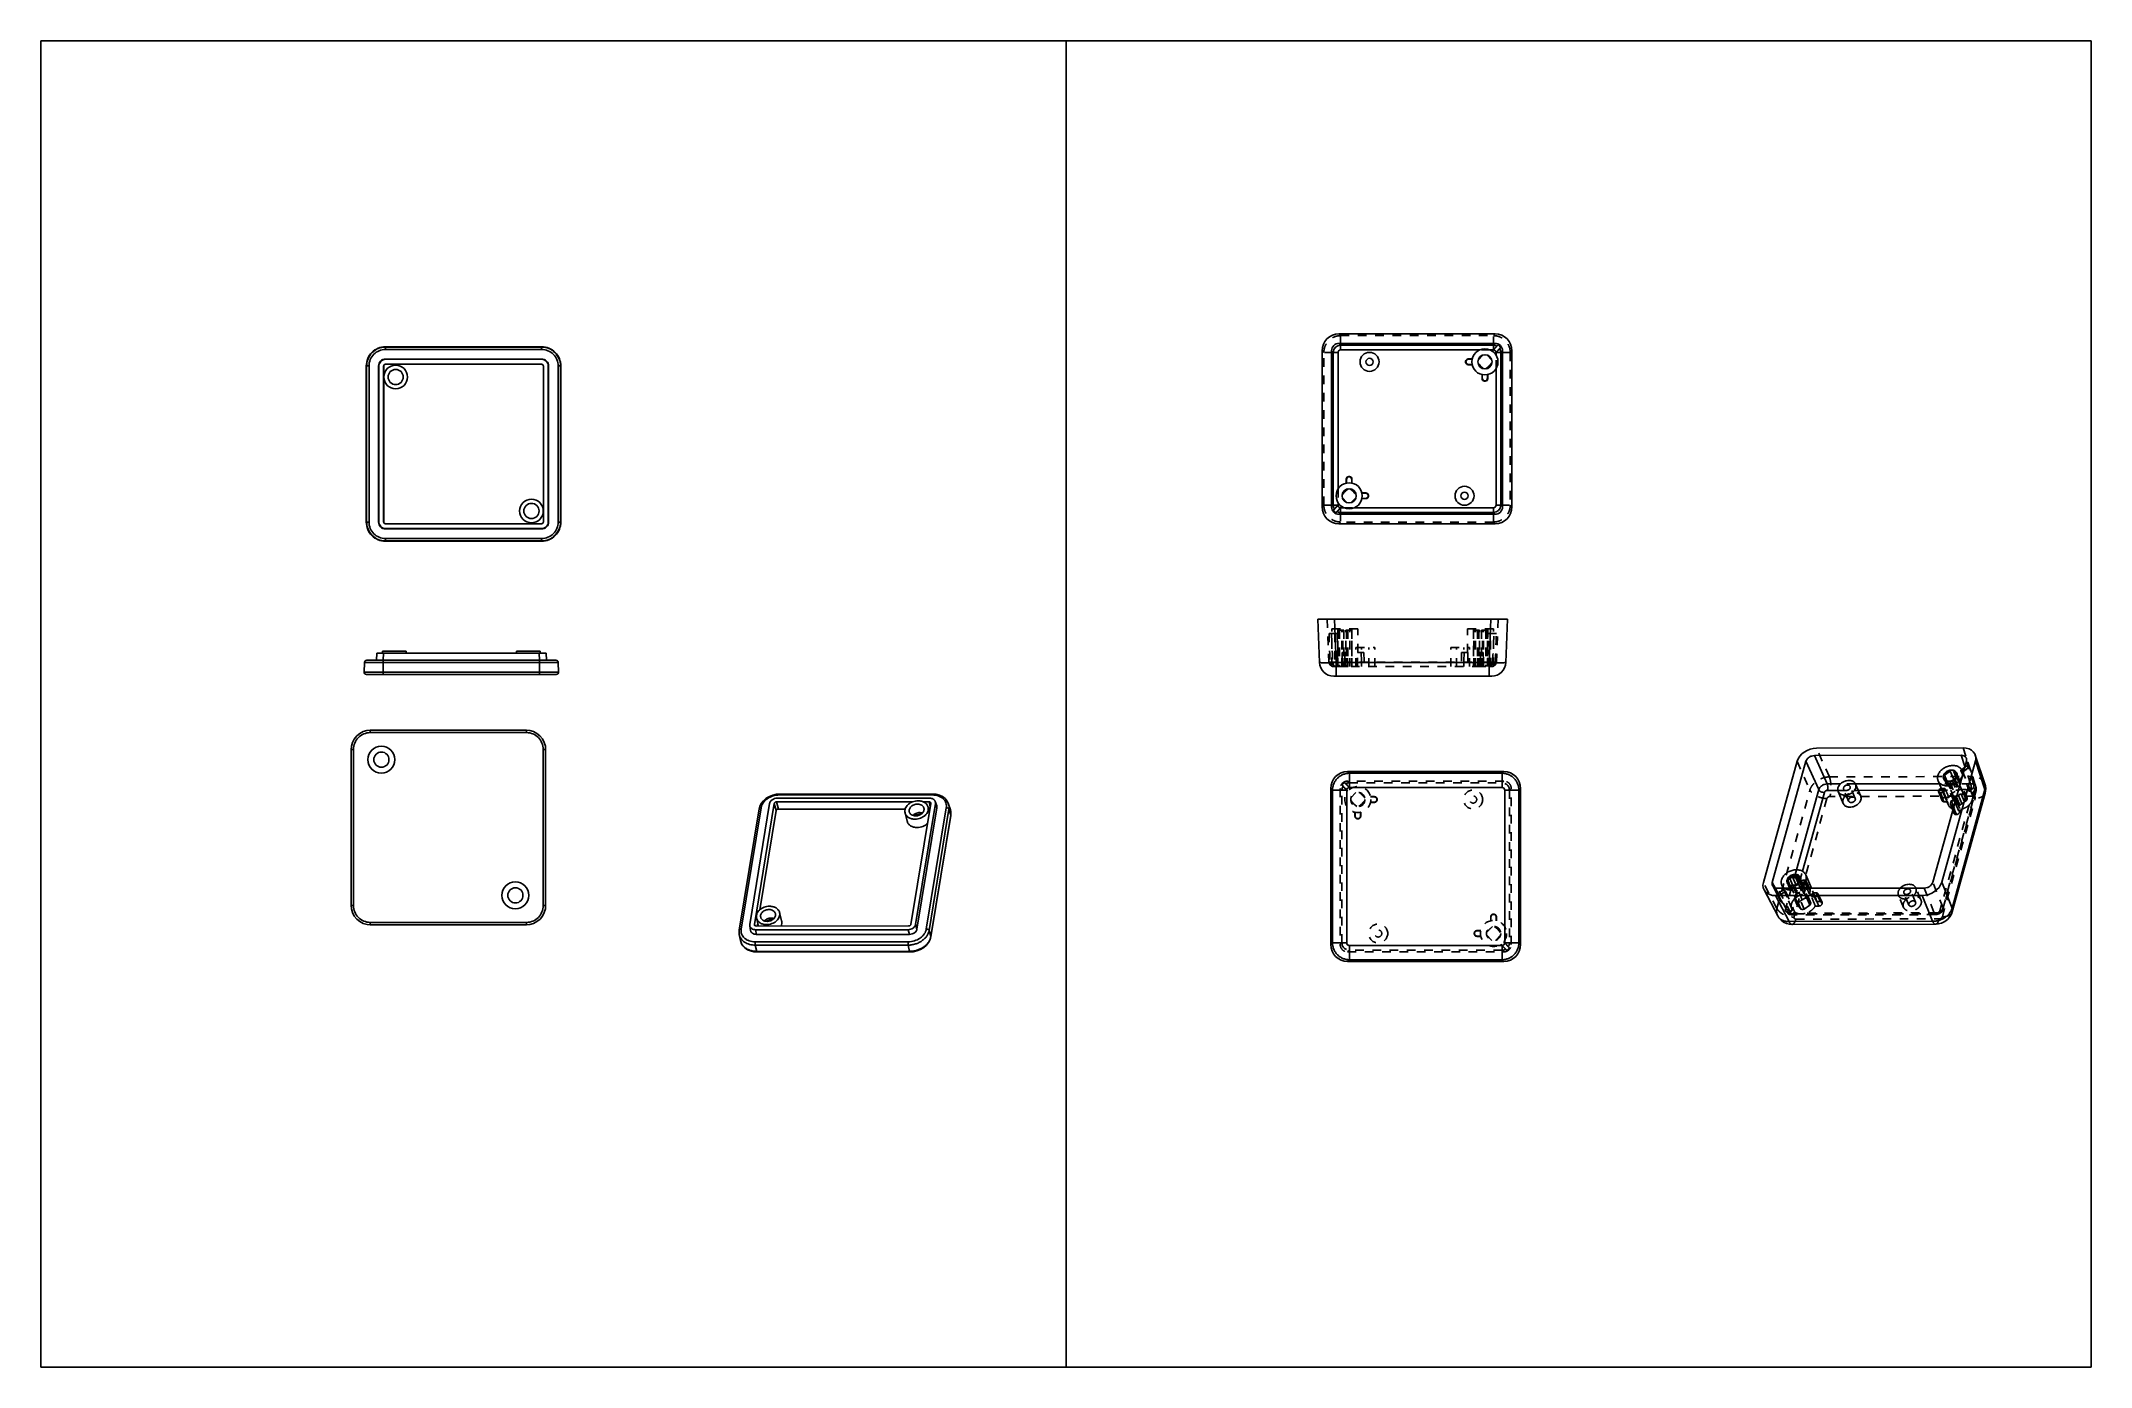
# Model space of a CAD drawing. Header units: millimetres. Extents: x 0 to 864, y 0 to 559.
import ezdxf

# ---------------------------------------------------------------- set-up
doc = ezdxf.new("R2010")
doc.units = ezdxf.units.MM
doc.header["$LTSCALE"] = 36.425481
doc.linetypes.add('HIDDEN', pattern=[0.2, 0.1, -0.1])
doc.layers.get('0').update_dxf_attribs({"linetype": 'CONTINUOUS'})
doc.layers.add('DEFAULT_2', color=8, linetype='HIDDEN')

msp = doc.modelspace()

# ---------------------------------------------------------------- linework, layer by layer
at = {"color": 7, "linetype": 'Continuous'}
for p, q in [((0, 0), (0, 558.8)), ((0, 558.8), (431.8, 558.8)), ((431.8, 0), (431.8, 558.8)), ((431.8, 0), (431.8, 558.8)), ((431.8, 558.8), (863.6, 558.8)), ((863.6, 0), (863.6, 558.8)), ((546.77, 435.36), (612.58, 435.36)), ((145.1, 428.79), (145.1, 429.93)), ((145.1, 429.93), (210.91, 429.93)), ((210.91, 429.79), (145.1, 429.79)), ((145.1, 428.79), (210.91, 428.79)), ((145.11, 424.77), (145.23, 424.65)), ((210.91, 424.77), (145.11, 424.77)), ((210.78, 424.65), (145.23, 424.65)), ((210.79, 424.65), (210.91, 424.77)), ((210.91, 429.93), (210.91, 428.79)), ((539.68, 362.45), (539.68, 428.27)), ((543.68, 362.46), (543.68, 428.26)), ((544.41, 427.53), (543.68, 428.26)), ((544.41, 427.53), (544.41, 363.19)), ((544.41, 427.53), (546.4, 427.53)), ((546.4, 370.03), (546.4, 427.53)), ((546.78, 431.36), (547.5, 430.63)), ((546.78, 431.36), (612.57, 431.36)), ((547.5, 428.63), (547.5, 430.63)), ((611.85, 430.63), (547.5, 430.63)), ((547.5, 428.63), (606.09, 428.63)), ((600.14, 423.69), (600.14, 423.48)), ((600.24, 423.58), (600.14, 423.69)), ((600.14, 423.48), (600.24, 423.58)), ((601.24, 424.79), (602.91, 424.79)), ((601.24, 424.79), (601.34, 424.68)), ((601.34, 424.68), (602.88, 424.68)), ((605.37, 424.35), (607.51, 426.48)), ((609.04, 426.48), (611.17, 424.35)), ((610.46, 428.63), (611.8, 428.63)), ((611.34, 428.15), (611.8, 428.63)), ((613.91, 430.69), (611.44, 428.08)), ((611.85, 430.63), (612.58, 431.36)), ((611.85, 430.63), (611.85, 428.69)), ((612.47, 427.13), (614.92, 429.72)), ((612.95, 427.46), (612.55, 427.04)), ((612.95, 427.46), (612.95, 426.48)), ((613.02, 427.53), (614.95, 427.53)), ((615.67, 428.26), (614.95, 427.53)), ((614.95, 363.19), (614.95, 427.53)), ((615.67, 428.26), (615.67, 362.46)), ((619.68, 428.27), (619.68, 362.45)), ((137.04, 356.06), (137.04, 421.87)), ((137.04, 421.87), (138.18, 421.87)), ((137.18, 421.87), (137.18, 356.06)), ((138.18, 356.06), (138.18, 421.87)), ((142.21, 421.87), (142.21, 356.07)), ((142.33, 421.75), (142.21, 421.87)), ((142.33, 421.75), (142.33, 356.19)), ((144.33, 421.74), (144.33, 356.19)), ((144.33, 421.74), (144.38, 421.74)), ((144.38, 421.74), (144.38, 356.19)), ((145.23, 422.6), (145.23, 422.64)), ((210.78, 422.64), (145.23, 422.64)), ((210.78, 422.6), (145.23, 422.6)), ((210.78, 422.64), (210.78, 422.6)), ((211.64, 356.19), (211.64, 421.74)), ((211.64, 421.74), (211.68, 421.74)), ((211.68, 356.19), (211.68, 421.74)), ((213.8, 421.87), (213.68, 421.75)), ((213.68, 356.19), (213.68, 421.75)), ((213.8, 356.07), (213.8, 421.87)), ((217.83, 421.87), (218.97, 421.87)), ((217.83, 421.87), (217.83, 356.06)), ((218.83, 356.06), (218.83, 421.87)), ((218.97, 421.87), (218.97, 356.06)), ((601.34, 422.48), (601.24, 422.38)), ((601.24, 422.38), (602.91, 422.38)), ((601.34, 422.48), (602.88, 422.48)), ((606.09, 422.36), (605.3, 423.15)), ((607.84, 420.62), (607.05, 421.4)), ((607.07, 416.55), (607.07, 418.22)), ((607.07, 416.55), (607.17, 416.65)), ((607.17, 416.65), (607.17, 418.2)), ((608.27, 415.55), (608.17, 415.45)), ((608.17, 415.45), (608.38, 415.45)), ((608.38, 415.45), (608.27, 415.55)), ((609.5, 421.4), (608.71, 420.62)), ((609.37, 416.65), (609.37, 418.2)), ((609.37, 416.65), (609.48, 416.55)), ((609.48, 416.55), (609.48, 418.22)), ((611.24, 423.15), (610.45, 422.36)), ((612.95, 420.69), (612.95, 363.19)), ((549.98, 374.07), (549.88, 374.17)), ((549.88, 374.17), (549.88, 372.5)), ((549.98, 374.07), (549.98, 372.52)), ((550.97, 375.27), (551.08, 375.17)), ((551.18, 375.27), (550.97, 375.27)), ((551.08, 375.17), (551.18, 375.27)), ((552.28, 374.17), (552.18, 374.07)), ((552.18, 374.07), (552.18, 372.52)), ((552.28, 374.17), (552.28, 372.5)), ((543.68, 362.46), (544.41, 363.19)), ((546.33, 363.19), (544.41, 363.19)), ((546.88, 363.59), (544.43, 361)), ((546.4, 363.26), (546.4, 364.24)), ((546.4, 363.26), (546.8, 363.68)), ((548.11, 367.57), (548.9, 368.36)), ((550.31, 364.24), (548.18, 366.37)), ((549.86, 369.32), (550.64, 370.1)), ((551.51, 370.1), (552.3, 369.32)), ((553.98, 366.37), (551.85, 364.24)), ((553.26, 368.36), (554.05, 367.57)), ((558.11, 368.34), (556.45, 368.34)), ((558.11, 365.93), (556.45, 365.93)), ((558.01, 368.24), (556.47, 368.24)), ((558.01, 366.04), (556.47, 366.04)), ((558.01, 368.24), (558.11, 368.34)), ((558.11, 365.93), (558.01, 366.04)), ((559.21, 367.24), (559.11, 367.14)), ((559.11, 367.14), (559.21, 367.03)), ((559.21, 367.03), (559.21, 367.24)), ((614.95, 363.19), (612.95, 363.19)), ((614.95, 363.19), (615.67, 362.46)), ((138.18, 356.06), (137.04, 356.06)), ((142.21, 356.07), (142.33, 356.19)), ((144.38, 356.19), (144.33, 356.19)), ((145.23, 355.29), (145.23, 355.34)), ((145.23, 355.34), (210.78, 355.34)), ((145.23, 355.29), (210.78, 355.29)), ((210.78, 355.34), (210.78, 355.29)), ((211.68, 356.19), (211.64, 356.19)), ((213.68, 356.19), (213.8, 356.07)), ((218.97, 356.06), (217.83, 356.06)), ((545.44, 360.03), (547.91, 362.64)), ((612.58, 355.36), (546.77, 355.36)), ((547.5, 360.09), (546.78, 359.36)), ((612.57, 359.36), (546.78, 359.36)), ((547.5, 360.09), (547.5, 362.03)), ((547.5, 360.09), (611.85, 360.09)), ((548.01, 362.57), (547.56, 362.09)), ((548.9, 362.09), (547.56, 362.09)), ((611.85, 362.09), (553.26, 362.09)), ((611.85, 362.09), (611.85, 360.09)), ((612.58, 359.36), (611.85, 360.09)), ((210.91, 349.14), (145.1, 349.14)), ((145.1, 348), (145.1, 349.14)), ((145.1, 348.14), (210.91, 348.14)), ((210.91, 348), (145.1, 348)), ((145.23, 353.29), (145.11, 353.17)), ((145.11, 353.17), (210.91, 353.17)), ((145.23, 353.29), (210.78, 353.29)), ((210.91, 353.17), (210.79, 353.29)), ((210.91, 349.14), (210.91, 348.01)), ((538.58, 296.9), (537.85, 315.14)), ((617.85, 315.14), (537.85, 315.14)), ((544.94, 315.14), (545.68, 296.9)), ((610.02, 296.9), (610.76, 315.14)), ((617.85, 315.14), (617.12, 296.9)), ((136.27, 296.88), (136.13, 292.88)), ((136.27, 296.88), (217.92, 296.88)), ((216.92, 297.85), (137.27, 297.85)), ((141.3, 297.85), (141.42, 300.85)), ((141.42, 300.85), (212.77, 300.85)), ((143.87, 301.65), (143.87, 300.85)), ((143.87, 301.65), (153.87, 301.65)), ((144.19, 291.85), (144.19, 297.85)), ((144.32, 300.85), (144.2, 297.85)), ((153.87, 301.65), (153.87, 300.85)), ((200.32, 301.65), (210.32, 301.65)), ((200.32, 301.65), (200.32, 300.85)), ((209.99, 297.85), (209.87, 300.85)), ((210, 297.85), (210, 291.85)), ((210.32, 301.65), (210.32, 300.85)), ((212.77, 300.85), (212.89, 297.85)), ((218.06, 292.88), (217.92, 296.88)), ((545.68, 291.14), (545.68, 296.9)), ((610.02, 296.9), (545.68, 296.9)), ((610.02, 296.9), (610.02, 291.14)), ((218.06, 292.88), (136.13, 292.88)), ((137.13, 291.85), (217.06, 291.85)), ((611.12, 291.14), (544.58, 291.14)), ((138.71, 267.32), (138.71, 268.32)), ((204.52, 268.32), (138.71, 268.32)), ((204.52, 268.32), (204.52, 267.32)), ((130.65, 260.26), (130.65, 194.45)), ((130.65, 260.26), (131.65, 260.26)), ((131.65, 194.45), (131.65, 260.26)), ((138.71, 267.32), (204.52, 267.32)), ((211.58, 260.26), (212.58, 260.26)), ((211.58, 260.26), (211.58, 194.45)), ((212.58, 194.45), (212.58, 260.26)), ((747.95, 260.77), (809.75, 260.88)), ((550.42, 250.92), (551.16, 250.19)), ((616.23, 250.92), (550.42, 250.92)), ((615.5, 250.19), (616.23, 250.92)), ((725.59, 204.13), (739.76, 255.25)), ((729.35, 204.14), (743.52, 255.25)), ((748.89, 243.3), (743.52, 255.25)), ((747.09, 257.66), (808.88, 257.77)), ((747.09, 257.66), (752.46, 245.71)), ((811.12, 255.37), (796.95, 204.27)), ((814.88, 255.38), (800.71, 204.27)), ((801.84, 249.42), (804.3, 251.08)), ((804.3, 251.08), (805.79, 247.58)), ((805.74, 251.08), (807.1, 249.63)), ((806.79, 248.62), (805.74, 251.08)), ((810.47, 253.03), (808.88, 257.77)), ((810.35, 252.6), (809.1, 251.72)), ((809.73, 250.35), (809.3, 251.36)), ((809.55, 250.76), (809.91, 251.02)), ((818.91, 245.76), (814.85, 257.87)), ((818.92, 243.32), (814.88, 255.38)), ((543.33, 243.83), (543.33, 178.01)), ((544.06, 243.09), (543.33, 243.83)), ((544.06, 243.09), (544.06, 178.75)), ((544.06, 243.09), (550.06, 243.09)), ((550.06, 178.75), (550.06, 243.09)), ((551.16, 244.19), (551.16, 250.19)), ((615.5, 250.19), (551.16, 250.19)), ((551.16, 244.19), (615.5, 244.19)), ((615.5, 250.19), (615.5, 244.19)), ((616.6, 243.09), (616.6, 178.75)), ((616.6, 243.09), (622.6, 243.09)), ((623.33, 243.83), (622.6, 243.09)), ((622.6, 178.75), (622.6, 243.09)), ((623.33, 178.01), (623.33, 243.83)), ((748.89, 243.3), (739.53, 209.54)), ((742.07, 208.89), (751.28, 242.09)), ((758.03, 245.72), (752.46, 245.71)), ((752.55, 242.95), (756.96, 242.96)), ((759.21, 237.48), (757.06, 242.52)), ((799.71, 245.8), (764.38, 245.73)), ((766.57, 240.62), (764.42, 245.65)), ((765.57, 242.97), (799.44, 243.03)), ((803.46, 236.98), (799.18, 247.05)), ((800.88, 238.63), (799.39, 242.49)), ((799.51, 242.29), (799.39, 242.49)), ((800.17, 242.04), (801.31, 242.05)), ((800.17, 242.04), (801.66, 238.18)), ((802.09, 247.88), (801.52, 248.49)), ((802.84, 247.07), (801.84, 249.42)), ((802.1, 247.85), (802.09, 247.88)), ((802.1, 247.85), (802.09, 247.88)), ((802.95, 246.95), (802.78, 247.14)), ((818.92, 243.32), (805.07, 193.35)), ((819.01, 241.86), (805.16, 191.88)), ((302.54, 235.22), (294.14, 184.08)), ((294.97, 184.55), (303.37, 235.69)), ((306.94, 237.48), (298.58, 186.54)), ((308.9, 237.48), (300.54, 186.54)), ((309.7, 234.46), (302.84, 192.71)), ((308.9, 237.48), (309.7, 234.46)), ((310.65, 235.12), (309.9, 238.18)), ((367.18, 238.18), (309.9, 238.18)), ((374.34, 239.73), (310.15, 239.73)), ((364.08, 235.12), (310.65, 235.12)), ((311.03, 241.07), (375.47, 241.07)), ((375.63, 241.44), (311.19, 241.44)), ((364.01, 233.52), (364.89, 230)), ((366.48, 186.54), (374.85, 237.48)), ((368.44, 186.54), (376.81, 237.48)), ((369.02, 184.56), (377.42, 235.69)), ((374.09, 238.18), (371.66, 238.18)), ((381.36, 235.69), (372.96, 184.56)), ((373.71, 235.95), (374.25, 233.79)), ((374.46, 235.12), (373.91, 235.12)), ((374.09, 238.18), (374.61, 236.03)), ((374.09, 183.95), (382.49, 235.09)), ((374.85, 237.69), (374.85, 237.48)), ((376.75, 238.32), (377.35, 236.52)), ((377.42, 235.69), (376.81, 237.48)), ((382.36, 237.25), (383.12, 234.76)), ((382.49, 235.09), (383.26, 232.57)), ((800.88, 238.63), (801, 238.43)), ((801.66, 238.18), (802.95, 238.19)), ((804.39, 237.53), (804.72, 238.72)), ((804.53, 236.92), (804.4, 237.12)), ((805.37, 234.62), (804.4, 237.12)), ((805.64, 235.63), (805.19, 236.67)), ((805.19, 236.67), (805.62, 235.54)), ((383.26, 232.57), (374.86, 181.43)), ((383.28, 232.38), (374.88, 181.25)), ((383.26, 232.57), (383.28, 232.38)), ((745.84, 201.77), (743.44, 207.42)), ((731.62, 190.1), (725.85, 201.09)), ((729.35, 204.14), (730.49, 201.96)), ((792.52, 198.74), (730.72, 198.63)), ((730.72, 198.63), (736.46, 187.71)), ((793.37, 201.85), (731.59, 201.74)), ((733.9, 201.75), (733.31, 203.11)), ((736.73, 203.12), (735.65, 204.29)), ((735.84, 205.22), (736.75, 205.84)), ((736.74, 203.12), (735.84, 205.22)), ((736.75, 205.84), (737.97, 202.96)), ((737.86, 206.58), (738.77, 207.19)), ((739.26, 203.27), (737.86, 206.58)), ((738.77, 207.19), (740.19, 203.85)), ((740.75, 204.45), (739.58, 207.2)), ((739.58, 207.2), (740.15, 206.59)), ((740.15, 206.59), (740.95, 204.72)), ((740.84, 205.87), (740.85, 205.84)), ((741.14, 205.15), (740.85, 205.84)), ((740.85, 205.84), (741.21, 205.45)), ((789.85, 201.85), (789.84, 201.88)), ((796.88, 187.82), (792.52, 198.74)), ((800.71, 204.27), (805.07, 193.35)), ((131.65, 194.45), (130.65, 194.45)), ((212.58, 194.45), (211.58, 194.45)), ((311.13, 191.51), (312.01, 187.98)), ((805.15, 191.88), (805.15, 191.88)), ((204.52, 187.39), (138.71, 187.39)), ((138.71, 186.39), (138.71, 187.39)), ((138.71, 186.39), (204.52, 186.39)), ((204.52, 187.39), (204.52, 186.39)), ((294.16, 182.28), (294.66, 179.71)), ((298.58, 186.54), (298.58, 185.96)), ((298.58, 185.96), (298.92, 183.98)), ((300.65, 186.12), (300.54, 186.54)), ((300.55, 186.32), (300.54, 186.54)), ((301.04, 184.29), (301.38, 182.31)), ((301.04, 184.29), (365.23, 184.29)), ((301.3, 185.84), (365.49, 185.85)), ((301.38, 182.31), (365.81, 182.31)), ((301.43, 189.08), (302.24, 185.84)), ((301.92, 187.11), (301.71, 185.84)), ((365.81, 182.31), (365.24, 184.29)), ((368.44, 186.54), (369.02, 184.56)), ((374.86, 181.43), (374.09, 183.95)), ((374.88, 181.25), (374.86, 181.43)), ((796.88, 187.82), (736.46, 187.71)), ((798.12, 186.63), (737.69, 186.52)), ((300.35, 175.01), (301.63, 174.92)), ((365.3, 179.18), (300.86, 179.18)), ((301.5, 175.17), (300.89, 177.79)), ((300.89, 177.79), (365.33, 177.79)), ((365.94, 175.17), (301.5, 175.17)), ((301.63, 174.92), (301.63, 174.92)), ((366.08, 174.92), (301.63, 174.92)), ((365.33, 177.79), (365.94, 175.17)), ((543.33, 178.01), (544.06, 178.75)), ((550.06, 178.75), (544.06, 178.75)), ((551.16, 171.65), (551.16, 177.65)), ((615.5, 177.65), (551.16, 177.65)), ((615.5, 177.65), (615.5, 171.65)), ((622.6, 178.75), (616.6, 178.75)), ((622.6, 178.75), (623.33, 178.01)), ((551.16, 171.65), (550.42, 170.92)), ((550.42, 170.92), (616.23, 170.92)), ((551.16, 171.65), (615.5, 171.65)), ((616.23, 170.92), (615.5, 171.65)), ((0, 0), (431.8, 0)), ((431.8, 0), (863.6, 0))]:
    msp.add_line(p, q, dxfattribs=at)
for points in [[(138.71, 268.32), (137.31, 268.19), (135.75, 267.75), (134.29, 266.99), (133, 265.95), (131.96, 264.65), (131.21, 263.19), (130.77, 261.64), (130.65, 260.26)], [(212.58, 260.26), (212.46, 261.66), (212.01, 263.22), (211.25, 264.68), (210.21, 265.97), (208.92, 267.01), (207.45, 267.76), (205.9, 268.2), (204.52, 268.32)], [(819.01, 241.86), (819.18, 242.69), (819.25, 243.8), (819.13, 244.91), (818.91, 245.77)], [(311.19, 241.44), (309.86, 241.34), (308.34, 241.01), (306.86, 240.44), (305.51, 239.65), (304.36, 238.66), (303.45, 237.52), (302.83, 236.3), (302.54, 235.22)], [(382.35, 237.24), (381.78, 238.48), (380.93, 239.52), (379.8, 240.36), (378.44, 240.98), (376.95, 241.34), (375.63, 241.44)], [(383.28, 232.38), (383.34, 233.47), (383.11, 234.76)], [(130.65, 194.45), (130.78, 193.05), (131.22, 191.49), (131.98, 190.03), (133.02, 188.74), (134.32, 187.7), (135.78, 186.95), (137.34, 186.51), (138.71, 186.39)], [(204.52, 186.39), (205.92, 186.52), (207.48, 186.96), (208.94, 187.72), (210.23, 188.76), (211.27, 190.06), (212.02, 191.52), (212.46, 193.08), (212.58, 194.45)], [(731.63, 190.1), (732.16, 189.24), (733.03, 188.29), (734.09, 187.51), (735.29, 186.94), (736.58, 186.61), (737.69, 186.52)], [(798.12, 186.63), (799.28, 186.73), (800.67, 187.1), (801.98, 187.73), (803.14, 188.61), (804.08, 189.67), (804.78, 190.86), (805.15, 191.88)], [(294.14, 184.09), (294.07, 183.18), (294.16, 182.28)], [(294.67, 179.72), (295.02, 178.6), (295.65, 177.54), (296.52, 176.62), (297.64, 175.87), (298.94, 175.33), (300.35, 175.01)], [(366.08, 174.92), (367.42, 175.02), (368.97, 175.36), (370.48, 175.94), (371.85, 176.74), (373.02, 177.75), (373.94, 178.91), (374.58, 180.15), (374.88, 181.25)]]:
    msp.add_lwpolyline(points, dxfattribs=at)
for centre, radius in [((559.67, 423.58), 4), ((559.67, 423.58), 1.5), ((608.27, 423.58), 5.5), ((608.27, 423.58), 3), ((149.41, 417.19), 5), ((149.41, 417.19), 3.2), ((551.08, 367.14), 5.5), ((206.6, 360.74), 5), ((206.6, 360.74), 3.2), ((551.08, 367.14), 3), ((599.68, 367.14), 4), ((599.68, 367.14), 1.5), ((143.39, 255.95), 5.7), ((143.39, 255.95), 3.2), ((199.84, 198.76), 5.7), ((199.84, 198.76), 3.2)]:
    msp.add_circle(centre, radius, dxfattribs=at)
for centre, radius, start, end in [((145.1, 421.88), 8.06, 89.98372, 180.01622), ((145.1, 421.88), 7.92, 89.98344, 180.01651), ((145.1, 421.88), 6.92, 89.97471, 180.02181), ((145.11, 421.87), 2.9, 89.93504, 180.0173), ((145.23, 421.75), 2.9, 89.93567, 180.01668), ((210.79, 421.75), 2.9, 359.93573, 90.06427), ((210.91, 421.87), 2.9, 359.93512, 90.06488), ((210.92, 421.88), 8.06, 359.98378, 90.01628), ((210.92, 421.88), 7.92, 359.98349, 90.01656), ((210.92, 421.88), 6.92, 359.9802, 90.02356), ((546.78, 428.26), 3.1, 89.93573, 180.06427), ((547.51, 427.53), 3.1, 90.06498, 179.93507), ((601.34, 423.58), 1.1, 134.99999, 225.00001), ((611.85, 427.53), 3.1, 61.07943, 89.93993), ((612.58, 428.26), 3.1, 359.98207, 90.06457), ((611.85, 427.53), 3.1, 0.06005, 30.96872), ((145.23, 421.74), 0.899, 89.9809, 180.0191), ((145.23, 421.74), 0.857, 89.97997, 180.02003), ((210.78, 421.74), 0.899, 359.9809, 90.0191), ((210.78, 421.74), 0.857, 359.97997, 90.02003), ((608.27, 423.58), 2.5, 209.28758, 240.71242), ((608.27, 416.65), 1.1, 224.99999, 315.00001), ((608.27, 423.58), 2.5, 299.28758, 330.71242), ((551.08, 374.07), 1.1, 44.99999, 135.00001), ((547.51, 363.19), 3.1, 180.06005, 210.96872), ((551.08, 367.14), 2.5, 119.28758, 150.71242), ((551.08, 367.14), 2.5, 29.28758, 60.71242), ((558.01, 367.14), 1.1, 314.99999, 45.00001), ((611.85, 363.19), 3.1, 270.06499, 359.93506), ((145.1, 356.06), 8.06, 179.98378, 270.01628), ((145.1, 356.06), 7.92, 179.98349, 270.01656), ((145.1, 356.06), 6.92, 179.97996, 270.02373), ((145.11, 356.07), 2.9, 179.93584, 270.06416), ((145.23, 356.19), 2.9, 179.93651, 270.06349), ((145.23, 356.19), 0.899, 179.9809, 270.0191), ((145.23, 356.19), 0.857, 179.97997, 270.02003), ((210.79, 356.19), 2.9, 269.93567, 0.01668), ((210.78, 356.19), 0.899, 269.9809, 0.0191), ((210.78, 356.19), 0.857, 269.97997, 0.02003), ((210.91, 356.07), 2.9, 269.93504, 0.0173), ((210.92, 356.06), 8.06, 269.98372, 0.01622), ((210.92, 356.06), 7.92, 269.98344, 0.01651), ((210.92, 356.06), 6.92, 269.97462, 0.0217), ((546.78, 362.46), 3.1, 179.98283, 270.06383), ((547.51, 363.19), 3.1, 241.07943, 269.93993), ((612.58, 362.46), 3.1, 269.93651, 0.06349), ((137.27, 296.85), 1, 90, 178), ((216.92, 296.85), 1, 2, 90), ((544.58, 297.14), 6, 182.3, 270), ((611.12, 297.14), 6, 270, 357.7), ((137.13, 292.85), 1, 178, 270), ((217.06, 292.85), 1, 270, 2), ((138.71, 260.26), 7.06, 89.97411, 180.02071), ((204.52, 260.26), 7.06, 359.97514, 90.02133), ((551.16, 243.09), 1.1, 89.98703, 180.01297), ((615.5, 243.09), 1.1, 359.98703, 90.01297), ((803.15, 248.29), 1.64, 189.06248, 193.30995), ((803.49, 249.56), 2.67, 253.29957, 257.1385), ((803.49, 250.96), 4.1, 292.59132, 293.00324), ((803.84, 250.5), 3.51, 311.93882, 315.67528), ((805.65, 249.36), 1.64, 30.56847, 37.41196), ((378.54, 233.35), 4.78, 350.59989, 17.1178), ((371.1, 225.69), 7.29, 112.11622, 114.84445), ((371.15, 225.57), 7.43, 93.13764, 112.12125), ((737.08, 204.72), 1.6, 196.5025, 203.05468), ((737.34, 204.36), 1.7, 182.43099, 188.73442), ((737.29, 204.35), 1.65, 188.73953, 195.61129), ((739.79, 205.42), 1.64, 33.35238, 37.03781), ((739.8, 205.43), 1.62, 32.90158, 33.34446), ((787.88, 201.04), 2.13, 22.19975, 23.05482), ((138.71, 194.45), 7.06, 179.97515, 270.02134), ((204.52, 194.45), 7.06, 269.97418, 0.0208), ((308.52, 181.25), 7.29, 112.11622, 114.84445), ((308.58, 181.13), 7.43, 93.13764, 112.12125), ((369.91, 182.24), 5.02, 348.7294, 350.66763), ((299.39, 180.65), 4.82, 191.2097, 202.11527), ((299.51, 180.71), 4.95, 202.14367, 211.8047), ((299.59, 180.76), 5.04, 211.79276, 214.10936), ((551.16, 178.75), 1.1, 179.98703, 270.01297), ((615.5, 178.75), 1.1, 269.98703, 0.01297)]:
    msp.add_arc(centre, radius, start, end, dxfattribs=at)
for centre, major_axis, ratio, start_param, end_param in [((546.78, 428.25), (5.03, -5.03), 0.998391, 2.357, 3.926186), ((612.57, 428.25), (5.03, 5.03), 0.998391, -0.784593, 0.784593), ((601.24, 423.69), (0.778, -0.778), 0.999695, 2.356347, 3.926839), ((601.24, 423.48), (0.778, 0.778), 0.999695, 2.356347, 3.926839), ((601.34, 423.58), (-0.778, 0.778), 0.999695, -0.785246, 0), ((611.82, 428.63), (1.89, 2), 0.006336, 1.548659, 1.576797), ((612.95, 427.48), (2, 2.11), 0.006001, -1.577133, -1.54143), ((616.19, 431.88), (19.7, 15.36), 0.018741, 1.672286, 1.701172), ((612.33, 428.01), (2.2, 2.2), 0.998391, -0.203625, 0.251918), ((615.1, 430.79), (10.09, 14.43), 0.026375, -1.667763, -1.626339), ((601.34, 423.58), (0.778, 0.778), 0.999695, -3.141593, -2.356347), ((608.17, 416.55), (0.778, 0.778), 0.999695, 2.356347, 3.926839), ((608.27, 416.65), (0.778, 0.778), 0.999695, -3.926839, -3.141593), ((608.38, 416.55), (-0.778, 0.778), 0.999695, 2.356347, 3.926839), ((608.27, 416.65), (-0.778, 0.778), 0.999695, -3.141593, -2.356347), ((550.98, 374.17), (0.778, -0.778), 0.999695, 2.356347, 3.926839), ((551.08, 374.07), (0.778, -0.778), 0.999695, 3.141593, 3.926839), ((551.18, 374.17), (-0.778, -0.778), 0.999695, 2.356347, 3.926839), ((551.08, 374.07), (0.778, 0.778), 0.999695, -0.785246, 0), ((546.4, 363.24), (2, 2.11), 0.006001, 1.56446, 1.600163), ((558.01, 367.14), (0.778, 0.778), 0.999695, 0, 0.785246), ((558.01, 367.14), (-0.778, 0.778), 0.999695, -3.926839, -3.141593), ((558.11, 367.24), (-0.778, -0.778), 0.999695, 2.356347, 3.926839), ((558.11, 367.03), (-0.778, 0.778), 0.999695, 2.356347, 3.926839), ((546.78, 362.47), (5.03, 5.03), 0.998391, -3.926186, -2.357), ((544.25, 359.93), (10.09, 14.43), 0.026375, 1.47383, 1.515253), ((547.02, 362.71), (-2.2, -2.2), 0.998391, -0.203625, 0.251918), ((543.16, 358.85), (19.7, 15.36), 0.018741, -1.469307, -1.440421), ((547.53, 362.09), (1.89, 2), 0.006336, -1.592933, -1.564795), ((612.57, 362.47), (5.03, -5.03), 0.998391, -0.784593, 0.784593), ((746.43, 255.25), (6.54, 2.77), 0.730012, 1.046626, 2.615812), ((808.2, 255.36), (6.54, 2.79), 0.727972, -0.526778, 1.042408), ((550.43, 243.81), (5.03, -5.03), 0.998391, 2.357, 3.926186), ((616.22, 243.81), (-5.03, -5.03), 0.998391, 2.357, 3.926186), ((800.41, 242.9), (1.01, 0.43), 0.728799, -2.882726, -2.09748), ((800.41, 242.9), (1.01, 0.43), 0.729185, 1.104136, 1.830156), ((801.9, 239.04), (1.01, 0.43), 0.728799, -2.882726, -2.09748), ((805.42, 237.53), (1.01, 0.43), 0.728799, 2.615213, 3.116387), ((732.26, 204.15), (6.54, 2.79), 0.727972, 2.614815, 4.184), ((794.04, 204.26), (6.54, 2.77), 0.730012, -2.094967, -0.525781), ((550.43, 178.03), (5.03, 5.03), 0.998391, 2.357, 3.926186), ((616.22, 178.03), (-5.03, 5.03), 0.998391, 2.357, 3.926186)]:
    msp.add_ellipse(centre, major_axis=major_axis, ratio=ratio, start_param=start_param, end_param=end_param, dxfattribs=at)
for points, knots in [([(547.5, 428.63), (547.36, 428.63), (547.07, 428.58), (546.71, 428.33), (546.46, 427.97), (546.41, 427.68), (546.4, 427.53)], [0, 0, 0, 0, 0.250017, 0.500001, 0.749984, 1, 1, 1, 1]), ([(611.85, 428.69), (612.03, 428.88), (612.29, 429.15), (612.63, 429.51), (612.85, 429.74), (613.04, 429.93), (613.17, 430.07), (613.25, 430.15), (613.29, 430.2), (613.32, 430.22), (613.34, 430.24), (613.35, 430.24)], [0, 0, 0, 0, 0.360644, 0.528325, 0.679065, 0.806503, 0.905112, 0.942216, 0.970584, 0.989912, 1, 1, 1, 1]), ([(613.02, 427.53), (613.2, 427.72), (613.46, 428), (613.8, 428.36), (614.02, 428.6), (614.21, 428.8), (614.34, 428.94), (614.42, 429.03), (614.46, 429.07), (614.49, 429.1), (614.5, 429.12), (614.5, 429.13)], [0, 0, 0, 0, 0.359551, 0.527035, 0.677848, 0.805572, 0.904564, 0.941838, 0.970366, 0.989826, 1, 1, 1, 1]), ([(546.33, 363.19), (546.15, 363), (545.89, 362.72), (545.55, 362.36), (545.33, 362.12), (545.15, 361.92), (545.02, 361.78), (544.94, 361.7), (544.89, 361.65), (544.87, 361.62), (544.85, 361.6), (544.85, 361.6)], [0, 0, 0, 0, 0.359551, 0.527035, 0.677848, 0.805572, 0.904564, 0.941838, 0.970366, 0.989826, 1, 1, 1, 1]), ([(611.85, 362.09), (611.99, 362.09), (612.28, 362.14), (612.65, 362.39), (612.89, 362.75), (612.95, 363.04), (612.95, 363.19)], [0, 0, 0, 0, 0.250017, 0.500001, 0.749984, 1, 1, 1, 1]), ([(547.5, 362.03), (547.32, 361.84), (547.06, 361.57), (546.73, 361.21), (546.5, 360.98), (546.32, 360.79), (546.18, 360.65), (546.1, 360.57), (546.06, 360.52), (546.03, 360.5), (546.01, 360.48), (546.01, 360.48)], [0, 0, 0, 0, 0.360644, 0.528325, 0.679065, 0.806503, 0.905112, 0.942216, 0.970584, 0.989912, 1, 1, 1, 1]), ([(538.58, 296.9), (538.58, 296.89), (538.6, 296.88), (538.62, 296.88), (538.67, 296.86), (538.76, 296.85), (538.92, 296.84), (539.15, 296.82), (539.45, 296.81), (539.8, 296.81), (540.22, 296.8), (540.68, 296.8), (541.19, 296.8), (541.96, 296.81), (543, 296.82), (544.31, 296.86), (545.22, 296.88), (545.68, 296.9)], [0, 0, 0, 0, 0.002088, 0.006176, 0.012559, 0.021265, 0.045558, 0.078788, 0.120629, 0.170755, 0.228823, 0.294413, 0.367004, 0.445758, 0.61823, 0.805187, 1, 1, 1, 1]), ([(610.02, 296.9), (610.48, 296.88), (611.39, 296.86), (612.7, 296.82), (613.74, 296.81), (614.51, 296.8), (615.02, 296.8), (615.48, 296.8), (615.9, 296.81), (616.25, 296.81), (616.55, 296.82), (616.78, 296.84), (616.94, 296.85), (617.03, 296.86), (617.08, 296.88), (617.1, 296.88), (617.12, 296.89), (617.12, 296.9)], [0, 0, 0, 0, 0.194813, 0.38177, 0.554242, 0.632996, 0.705587, 0.771177, 0.829245, 0.879371, 0.921212, 0.954442, 0.978735, 0.987441, 0.993824, 0.997912, 1, 1, 1, 1]), ([(743.52, 255.25), (743.61, 255.58), (743.87, 256.07), (744.37, 256.6), (744.99, 257.09), (745.9, 257.53), (746.7, 257.66), (747.09, 257.66)], [0, 0, 0, 0, 0.226473, 0.35017, 0.478929, 0.742624, 1, 1, 1, 1]), ([(809.3, 251.36), (809.21, 251.56), (808.99, 251.95), (808.53, 252.46), (807.96, 252.87), (807.05, 253.3), (805.7, 253.55), (804, 253.4), (802.32, 252.82), (801.07, 252.02), (800.23, 251.23), (799.56, 250.4), (799.21, 249.69), (799.07, 249.2)], [0, 0, 0, 0, 0.051264, 0.103686, 0.15824, 0.215577, 0.33906, 0.473096, 0.612531, 0.750619, 0.817249, 0.881302, 1, 1, 1, 1]), ([(801.42, 249.2), (801.49, 249.47), (801.76, 250), (802.38, 250.66), (803.19, 251.18), (804.11, 251.49), (805.04, 251.58), (805.89, 251.42), (806.49, 251.08), (806.83, 250.71), (806.95, 250.49), (807, 250.38)], [0, 0, 0, 0, 0.118796, 0.249269, 0.387467, 0.527012, 0.661153, 0.784734, 0.896226, 0.948694, 1, 1, 1, 1]), ([(804.3, 251.08), (804.04, 251.03), (803.54, 250.87), (802.65, 250.39), (802.09, 249.84), (801.84, 249.42)], [0, 0, 0, 0, 0.258268, 0.516661, 1, 1, 1, 1]), ([(806.95, 250.35), (806.81, 250.54), (806.44, 250.86), (805.99, 251.03), (805.74, 251.08)], [0, 0, 0, 0, 0.477494, 1, 1, 1, 1]), ([(808.88, 257.77), (809.13, 257.77), (809.63, 257.72), (810.3, 257.46), (810.82, 257.04), (811.04, 256.66), (811.11, 256.46)], [0, 0, 0, 0, 0.280027, 0.537425, 0.774287, 1, 1, 1, 1]), ([(809.4, 249.22), (809.5, 249.58), (809.57, 250.14), (809.48, 250.86), (809.37, 251.2), (809.3, 251.36)], [0, 0, 0, 0, 0.512482, 0.758051, 1, 1, 1, 1]), ([(811.11, 256.46), (811.16, 256.29), (811.22, 255.92), (811.17, 255.55), (811.12, 255.37)], [0, 0, 0, 0, 0.48702, 1, 1, 1, 1]), ([(544.06, 243.09), (544.06, 243.56), (544.16, 244.49), (544.57, 245.82), (545.23, 247.06), (546.11, 248.14), (547.19, 249.02), (548.43, 249.68), (549.76, 250.09), (550.69, 250.19), (551.16, 250.19)], [0, 0, 0, 0, 0.125137, 0.250125, 0.375058, 0.5, 0.624942, 0.749875, 0.874863, 1, 1, 1, 1]), ([(615.5, 250.19), (615.97, 250.19), (616.89, 250.09), (618.23, 249.68), (619.46, 249.02), (620.55, 248.14), (621.43, 247.06), (622.09, 245.82), (622.5, 244.49), (622.6, 243.56), (622.6, 243.09)], [0, 0, 0, 0, 0.125137, 0.250125, 0.375058, 0.5, 0.624942, 0.749875, 0.874863, 1, 1, 1, 1]), ([(748.89, 243.3), (748.98, 243.63), (749.25, 244.1), (749.75, 244.63), (750.38, 245.12), (751.28, 245.56), (752.07, 245.7), (752.46, 245.71)], [0, 0, 0, 0, 0.224995, 0.348771, 0.477899, 0.742598, 1, 1, 1, 1]), ([(748.89, 243.3), (748.97, 243.12), (749.18, 242.88), (749.52, 242.61), (749.94, 242.37), (750.53, 242.16), (751.03, 242.09), (751.28, 242.09)], [0, 0, 0, 0, 0.211462, 0.332748, 0.461994, 0.732898, 1, 1, 1, 1]), ([(752.55, 242.95), (752.41, 242.95), (752.13, 242.9), (751.8, 242.75), (751.58, 242.57), (751.41, 242.38), (751.31, 242.21), (751.28, 242.09)], [0, 0, 0, 0, 0.257367, 0.521044, 0.649796, 0.773523, 1, 1, 1, 1]), ([(752.55, 242.95), (752.61, 243.17), (752.69, 243.64), (752.71, 244.37), (752.66, 244.98), (752.56, 245.42), (752.5, 245.62), (752.46, 245.71)], [0, 0, 0, 0, 0.243779, 0.514166, 0.777031, 0.895339, 1, 1, 1, 1]), ([(756.99, 244.08), (756.92, 243.82), (756.85, 243.29), (756.96, 242.76), (757.06, 242.52)], [0, 0, 0, 0, 0.513461, 1, 1, 1, 1]), ([(764.42, 245.65), (764.36, 245.8), (764.2, 246.08), (763.87, 246.45), (763.45, 246.75), (762.97, 246.98), (762.42, 247.13), (761.63, 247.23), (760.57, 247.13), (759.35, 246.71), (758.27, 246.03), (757.44, 245.14), (757.09, 244.44), (756.99, 244.08)], [0, 0, 0, 0, 0.051261, 0.10368, 0.158228, 0.215561, 0.275968, 0.339394, 0.473421, 0.612848, 0.750933, 0.881304, 1, 1, 1, 1]), ([(757.06, 242.52), (757.13, 242.38), (757.29, 242.09), (757.62, 241.73), (758.03, 241.42), (758.52, 241.2), (759.06, 241.04), (759.86, 240.95), (760.92, 241.04), (762.14, 241.46), (763.22, 242.15), (764.05, 243.03), (764.4, 243.74), (764.5, 244.09)], [0, 0, 0, 0, 0.051261, 0.10368, 0.158228, 0.215561, 0.275968, 0.339394, 0.473421, 0.612848, 0.750933, 0.881304, 1, 1, 1, 1]), ([(759.36, 243.5), (759.33, 243.59), (759.28, 243.79), (759.31, 243.99), (759.34, 244.09)], [0, 0, 0, 0, 0.486738, 1, 1, 1, 1]), ([(759.34, 244.09), (759.37, 244.22), (759.5, 244.48), (759.82, 244.82), (760.22, 245.07), (760.68, 245.23), (761.14, 245.27), (761.57, 245.19), (761.92, 245), (762.08, 244.79), (762.12, 244.68)], [0, 0, 0, 0, 0.118866, 0.249422, 0.387692, 0.527315, 0.661549, 0.785219, 0.89679, 1, 1, 1, 1]), ([(762.15, 244.09), (762.12, 243.96), (761.98, 243.69), (761.67, 243.36), (761.27, 243.1), (760.81, 242.95), (760.34, 242.9), (759.92, 242.98), (759.57, 243.18), (759.41, 243.39), (759.36, 243.5)], [0, 0, 0, 0, 0.118866, 0.249422, 0.387692, 0.527315, 0.661549, 0.785219, 0.89679, 1, 1, 1, 1]), ([(762.12, 244.68), (762.16, 244.59), (762.21, 244.39), (762.18, 244.19), (762.15, 244.09)], [0, 0, 0, 0, 0.486738, 1, 1, 1, 1]), ([(764.5, 244.09), (764.57, 244.36), (764.64, 244.89), (764.53, 245.42), (764.42, 245.65)], [0, 0, 0, 0, 0.513461, 1, 1, 1, 1]), ([(799.07, 249.2), (798.97, 248.84), (798.9, 248.28), (799, 247.56), (799.11, 247.22), (799.18, 247.06)], [0, 0, 0, 0, 0.512482, 0.758051, 1, 1, 1, 1]), ([(799.18, 247.06), (799.26, 246.85), (799.48, 246.46), (799.94, 245.96), (800.51, 245.55), (801.42, 245.12), (802.77, 244.87), (804.47, 245.02), (806.15, 245.6), (807.4, 246.39), (808.24, 247.18), (808.91, 248.01), (809.27, 248.73), (809.4, 249.22)], [0, 0, 0, 0, 0.051264, 0.103686, 0.15824, 0.215577, 0.33906, 0.473096, 0.612531, 0.750619, 0.817249, 0.881302, 1, 1, 1, 1]), ([(799.39, 242.49), (799.37, 242.55), (799.34, 242.69), (799.36, 242.83), (799.38, 242.9)], [0, 0, 0, 0, 0.486701, 1, 1, 1, 1]), ([(799.38, 242.9), (799.41, 243.02), (799.54, 243.25), (799.73, 243.43), (799.85, 243.5)], [0, 0, 0, 0, 0.473648, 1, 1, 1, 1]), ([(801.36, 248.45), (801.35, 248.51), (801.33, 248.76), (801.37, 249.02), (801.42, 249.2)], [0, 0, 0, 0, 0.243186, 1, 1, 1, 1]), ([(801.48, 248.03), (801.46, 248.07), (801.41, 248.2), (801.38, 248.34), (801.36, 248.45)], [0, 0, 0, 0, 0.248931, 1, 1, 1, 1]), ([(802.72, 247), (802.45, 247.08), (802.05, 247.28), (801.66, 247.68), (801.53, 247.91), (801.48, 248.03)], [0, 0, 0, 0, 0.520853, 0.763639, 1, 1, 1, 1]), ([(801.52, 248.49), (801.51, 248.45), (801.5, 248.3), (801.51, 248.15), (801.53, 248.03)], [0, 0, 0, 0, 0.25417, 1, 1, 1, 1]), ([(802.78, 247.14), (802.63, 247.22), (802.35, 247.42), (802.16, 247.7), (802.1, 247.85)], [0, 0, 0, 0, 0.513737, 1, 1, 1, 1]), ([(805.06, 247.18), (804.71, 247.04), (803.99, 246.85), (803.24, 246.87), (802.9, 246.95)], [0, 0, 0, 0, 0.517134, 1, 1, 1, 1]), ([(806.18, 247.89), (806.11, 247.82), (805.77, 247.54), (805.39, 247.32), (805.09, 247.2)], [0, 0, 0, 0, 0.245591, 1, 1, 1, 1]), ([(806.8, 248.63), (806.77, 248.57), (806.64, 248.37), (806.48, 248.18), (806.35, 248.05)], [0, 0, 0, 0, 0.243304, 1, 1, 1, 1]), ([(807.05, 249.21), (807.04, 249.16), (806.97, 248.96), (806.88, 248.77), (806.8, 248.63)], [0, 0, 0, 0, 0.242252, 1, 1, 1, 1]), ([(807, 250.38), (807.07, 250.21), (807.16, 249.81), (807.11, 249.41), (807.05, 249.21)], [0, 0, 0, 0, 0.486574, 1, 1, 1, 1]), ([(818.92, 243.32), (819.04, 243.73), (819.17, 244.55), (819.04, 245.38), (818.91, 245.76)], [0, 0, 0, 0, 0.512029, 1, 1, 1, 1]), ([(818.92, 243.32), (819.01, 243.09), (819.12, 242.6), (819.08, 242.1), (819.01, 241.86)], [0, 0, 0, 0, 0.502127, 1, 1, 1, 1]), ([(302.54, 235.22), (302.55, 235.26), (302.57, 235.32), (302.65, 235.45), (302.82, 235.58), (303.08, 235.67), (303.27, 235.69), (303.37, 235.69)], [0, 0, 0, 0, 0.097444, 0.20239, 0.440643, 0.715076, 1, 1, 1, 1]), ([(303.37, 235.69), (303.43, 236.05), (303.64, 236.77), (304.2, 237.79), (304.99, 238.72), (306.32, 239.82), (308.34, 240.79), (310.13, 241.07), (311.03, 241.07)], [0, 0, 0, 0, 0.108339, 0.222413, 0.342772, 0.468995, 0.732884, 1, 1, 1, 1]), ([(310.15, 239.73), (309.78, 239.73), (309.03, 239.62), (308.18, 239.21), (307.62, 238.75), (307.29, 238.36), (307.06, 237.93), (306.97, 237.63), (306.94, 237.48)], [0, 0, 0, 0, 0.267151, 0.531029, 0.657254, 0.777588, 0.891693, 1, 1, 1, 1]), ([(308.9, 237.48), (308.92, 237.57), (309, 237.77), (309.24, 237.99), (309.55, 238.14), (309.78, 238.18), (309.9, 238.18)], [0, 0, 0, 0, 0.221627, 0.467772, 0.73222, 1, 1, 1, 1]), ([(310.65, 235.12), (310.54, 235.12), (310.32, 235.09), (310.02, 234.95), (309.8, 234.73), (309.72, 234.55), (309.7, 234.46)], [0, 0, 0, 0, 0.26778, 0.532228, 0.778374, 1, 1, 1, 1]), ([(311.03, 241.07), (311.04, 241.12), (311.05, 241.21), (311.08, 241.31), (311.11, 241.38), (311.14, 241.42), (311.17, 241.44), (311.19, 241.44)], [0, 0, 0, 0, 0.358011, 0.656752, 0.775295, 0.871047, 1, 1, 1, 1]), ([(369.49, 238.62), (368.72, 238.62), (367.54, 238.4), (366.15, 237.73), (365.25, 237.06), (364.55, 236.26), (364.08, 235.37), (363.88, 234.43), (363.93, 233.81), (364.01, 233.52)], [0, 0, 0, 0, 0.274872, 0.41134, 0.542834, 0.667314, 0.784045, 0.894015, 1, 1, 1, 1]), ([(364.01, 233.52), (364.05, 233.33), (364.19, 232.95), (364.51, 232.43), (364.94, 231.96), (365.65, 231.43), (366.76, 230.97), (367.72, 230.85), (368.22, 230.85)], [0, 0, 0, 0, 0.111392, 0.224705, 0.341584, 0.46321, 0.721818, 1, 1, 1, 1]), ([(365.75, 233.96), (365.7, 234.14), (365.67, 234.54), (365.8, 235.14), (366.1, 235.71), (366.71, 236.41), (367.78, 237.04), (368.77, 237.22), (369.26, 237.22)], [0, 0, 0, 0, 0.106113, 0.216212, 0.333078, 0.457704, 0.72477, 1, 1, 1, 1]), ([(368.45, 232.25), (368.13, 232.25), (367.51, 232.32), (366.68, 232.67), (366.15, 233.14), (365.87, 233.59), (365.78, 233.83), (365.75, 233.96)], [0, 0, 0, 0, 0.278452, 0.5373, 0.775084, 0.888503, 1, 1, 1, 1]), ([(370.16, 233.63), (369.63, 233.63), (368.57, 233.42), (367.65, 232.83), (367.3, 232.45)], [0, 0, 0, 0, 0.509968, 1, 1, 1, 1]), ([(368.22, 230.85), (369, 230.85), (370.17, 231.07), (371.56, 231.75), (372.46, 232.42), (373.16, 233.22), (373.63, 234.11), (373.83, 235.04), (373.78, 235.66), (373.71, 235.95)], [0, 0, 0, 0, 0.274872, 0.41134, 0.542834, 0.667314, 0.784045, 0.894015, 1, 1, 1, 1]), ([(371.96, 235.51), (372.01, 235.33), (372.04, 234.93), (371.91, 234.33), (371.61, 233.76), (371, 233.07), (369.93, 232.43), (368.95, 232.25), (368.45, 232.25)], [0, 0, 0, 0, 0.106113, 0.216212, 0.333078, 0.457704, 0.72477, 1, 1, 1, 1]), ([(369.26, 237.22), (369.58, 237.22), (370.2, 237.15), (371.03, 236.8), (371.56, 236.33), (371.84, 235.88), (371.93, 235.64), (371.96, 235.51)], [0, 0, 0, 0, 0.278452, 0.5373, 0.775084, 0.888503, 1, 1, 1, 1]), ([(373.71, 235.95), (373.66, 236.14), (373.52, 236.52), (373.2, 237.05), (372.77, 237.51), (372.06, 238.05), (370.95, 238.51), (369.99, 238.62), (369.49, 238.62)], [0, 0, 0, 0, 0.111392, 0.224705, 0.341584, 0.46321, 0.721818, 1, 1, 1, 1]), ([(371.31, 233.45), (371.22, 233.48), (370.85, 233.59), (370.46, 233.63), (370.16, 233.63)], [0, 0, 0, 0, 0.242926, 1, 1, 1, 1]), ([(374.09, 238.18), (374.18, 238.18), (374.35, 238.16), (374.59, 238.06), (374.76, 237.9), (374.83, 237.76), (374.85, 237.69)], [0, 0, 0, 0, 0.278952, 0.538095, 0.775976, 1, 1, 1, 1]), ([(376.75, 238.32), (376.71, 238.42), (376.62, 238.62), (376.35, 239), (375.87, 239.39), (375.15, 239.67), (374.62, 239.73), (374.34, 239.73)], [0, 0, 0, 0, 0.111295, 0.225001, 0.463796, 0.722745, 1, 1, 1, 1]), ([(375.63, 241.44), (375.61, 241.44), (375.58, 241.42), (375.56, 241.38), (375.53, 241.31), (375.5, 241.21), (375.48, 241.12), (375.47, 241.07)], [0, 0, 0, 0, 0.128987, 0.224756, 0.343307, 0.642033, 1, 1, 1, 1]), ([(375.47, 241.07), (376.32, 241.07), (377.59, 240.88), (379.09, 240.21), (380.02, 239.54), (380.74, 238.72), (381.23, 237.77), (381.45, 236.74), (381.42, 236.04), (381.36, 235.69)], [0, 0, 0, 0, 0.281282, 0.412956, 0.537715, 0.656431, 0.771108, 0.884592, 1, 1, 1, 1]), ([(376.81, 237.48), (376.83, 237.62), (376.85, 237.9), (376.79, 238.18), (376.75, 238.32)], [0, 0, 0, 0, 0.504084, 1, 1, 1, 1]), ([(377.42, 235.69), (377.44, 235.83), (377.46, 236.11), (377.4, 236.39), (377.35, 236.52)], [0, 0, 0, 0, 0.504084, 1, 1, 1, 1]), ([(381.36, 235.69), (381.49, 235.69), (381.74, 235.66), (382.03, 235.56), (382.24, 235.43), (382.39, 235.29), (382.47, 235.17), (382.49, 235.09)], [0, 0, 0, 0, 0.270432, 0.554168, 0.686456, 0.806118, 1, 1, 1, 1]), ([(382.49, 235.09), (382.55, 235.45), (382.59, 236.18), (382.46, 236.9), (382.35, 237.24)], [0, 0, 0, 0, 0.505065, 1, 1, 1, 1]), ([(766.64, 239.06), (766.55, 238.7), (766.19, 237.99), (765.36, 237.11), (764.28, 236.42), (763.06, 236), (762.01, 235.91), (761.21, 236), (760.67, 236.16), (760.18, 236.39), (759.76, 236.69), (759.43, 237.05), (759.27, 237.34), (759.21, 237.48)], [0, 0, 0, 0, 0.118694, 0.24906, 0.387141, 0.52657, 0.660598, 0.724024, 0.784432, 0.841766, 0.896315, 0.948736, 1, 1, 1, 1]), ([(766.57, 240.62), (766.67, 240.38), (766.79, 239.85), (766.72, 239.32), (766.64, 239.06)], [0, 0, 0, 0, 0.486546, 1, 1, 1, 1]), ([(805.07, 235.35), (804.88, 235.44), (804.54, 235.64), (804.09, 236.03), (803.72, 236.47), (803.54, 236.81), (803.46, 236.98)], [0, 0, 0, 0, 0.262463, 0.514682, 0.75937, 1, 1, 1, 1]), ([(805.19, 236.67), (805.06, 236.67), (804.82, 236.71), (804.6, 236.84), (804.53, 236.92)], [0, 0, 0, 0, 0.530634, 1, 1, 1, 1]), ([(806.49, 238.69), (806.34, 238.67), (805.75, 238.62), (805.16, 238.65), (804.72, 238.72)], [0, 0, 0, 0, 0.257895, 1, 1, 1, 1]), ([(805.99, 236.92), (805.93, 236.88), (805.68, 236.74), (805.4, 236.67), (805.19, 236.67)], [0, 0, 0, 0, 0.253579, 1, 1, 1, 1]), ([(369.1, 227.33), (368.6, 227.33), (367.86, 227.41), (366.95, 227.73), (366.35, 228.04), (365.83, 228.44), (365.4, 228.9), (365.07, 229.42), (364.94, 229.8), (364.89, 230)], [0, 0, 0, 0, 0.277975, 0.410241, 0.537129, 0.658664, 0.775456, 0.888688, 1, 1, 1, 1]), ([(373.5, 229.1), (372.95, 228.53), (371.89, 227.87), (370.34, 227.41), (369.51, 227.33), (369.1, 227.33)], [0, 0, 0, 0, 0.489653, 0.745731, 1, 1, 1, 1]), ([(743.44, 207.42), (743.35, 207.62), (743.13, 208.01), (742.67, 208.52), (742.1, 208.93), (741.19, 209.36), (739.84, 209.61), (738.14, 209.45), (736.46, 208.88), (735.21, 208.08), (734.37, 207.29), (733.7, 206.46), (733.35, 205.75), (733.21, 205.26)], [0, 0, 0, 0, 0.051264, 0.103686, 0.15824, 0.215577, 0.33906, 0.473096, 0.612531, 0.750619, 0.817249, 0.881302, 1, 1, 1, 1]), ([(735.56, 205.26), (735.63, 205.53), (735.89, 206.06), (736.52, 206.72), (737.33, 207.24), (738.24, 207.55), (739.18, 207.64), (740.03, 207.48), (740.63, 207.14), (740.97, 206.76), (741.09, 206.55), (741.13, 206.44)], [0, 0, 0, 0, 0.118796, 0.249269, 0.387467, 0.527012, 0.661153, 0.784734, 0.896226, 0.948694, 1, 1, 1, 1]), ([(743.54, 205.28), (743.64, 205.64), (743.71, 206.2), (743.61, 206.92), (743.5, 207.26), (743.44, 207.42)], [0, 0, 0, 0, 0.512482, 0.758051, 1, 1, 1, 1]), ([(729.46, 202.81), (729.41, 202.91), (729.33, 203.12), (729.24, 203.57), (729.28, 203.92), (729.35, 204.14)], [0, 0, 0, 0, 0.242484, 0.487721, 1, 1, 1, 1]), ([(731.59, 201.74), (731.36, 201.74), (730.91, 201.78), (730.29, 201.99), (729.79, 202.34), (729.55, 202.65), (729.46, 202.81)], [0, 0, 0, 0, 0.277743, 0.535669, 0.77441, 1, 1, 1, 1]), ([(733.21, 205.26), (733.11, 204.9), (733.04, 204.34), (733.14, 203.62), (733.24, 203.28), (733.31, 203.11)], [0, 0, 0, 0, 0.512482, 0.758051, 1, 1, 1, 1]), ([(733.31, 203.11), (733.43, 202.84), (733.76, 202.31), (734.23, 201.9), (734.49, 201.73)], [0, 0, 0, 0, 0.489927, 1, 1, 1, 1]), ([(735.55, 204.26), (735.51, 204.42), (735.46, 204.76), (735.51, 205.1), (735.56, 205.26)], [0, 0, 0, 0, 0.487374, 1, 1, 1, 1]), ([(740.83, 204.51), (740.52, 204.07), (739.86, 203.51), (738.84, 203.08), (738.02, 202.92), (737.23, 202.94), (736.52, 203.15), (735.95, 203.53), (735.7, 203.9), (735.61, 204.09)], [0, 0, 0, 0, 0.264316, 0.403551, 0.540162, 0.669495, 0.78864, 0.897587, 1, 1, 1, 1]), ([(738.77, 207.19), (738.45, 207.16), (737.99, 207.04), (737.41, 206.78), (736.87, 206.47), (736.29, 205.98), (735.96, 205.48), (735.84, 205.22)], [0, 0, 0, 0, 0.257772, 0.38851, 0.518289, 0.768646, 1, 1, 1, 1]), ([(736.75, 205.84), (736.83, 205.91), (737.15, 206.22), (737.54, 206.45), (737.86, 206.58)], [0, 0, 0, 0, 0.243521, 1, 1, 1, 1]), ([(741.1, 206.4), (741.02, 206.51), (740.82, 206.71), (740.46, 206.95), (740.04, 207.12), (739.74, 207.18), (739.58, 207.2)], [0, 0, 0, 0, 0.230999, 0.472972, 0.729161, 1, 1, 1, 1]), ([(740.15, 206.59), (740.31, 206.51), (740.58, 206.3), (740.77, 206.02), (740.84, 205.87)], [0, 0, 0, 0, 0.513737, 1, 1, 1, 1]), ([(740.3, 201.74), (740.69, 201.93), (741.44, 202.38), (742.4, 203.23), (743.13, 204.2), (743.44, 204.92), (743.54, 205.28)], [0, 0, 0, 0, 0.2687, 0.528184, 0.772877, 1, 1, 1, 1]), ([(741.19, 205.27), (741.17, 205.21), (741.09, 204.94), (740.95, 204.69), (740.83, 204.51)], [0, 0, 0, 0, 0.240244, 1, 1, 1, 1]), ([(741.13, 206.44), (741.21, 206.27), (741.3, 205.87), (741.25, 205.47), (741.19, 205.27)], [0, 0, 0, 0, 0.486574, 1, 1, 1, 1]), ([(789.84, 201.88), (789.79, 201.99), (789.66, 202.22), (789.33, 202.64), (788.77, 203.06), (787.93, 203.36), (786.98, 203.45), (785.98, 203.34), (784.67, 202.92), (783.79, 202.33), (783.32, 201.84)], [0, 0, 0, 0, 0.051016, 0.102784, 0.21078, 0.327871, 0.454643, 0.589221, 0.728081, 1, 1, 1, 1]), ([(796.95, 204.27), (796.86, 203.93), (796.59, 203.45), (796.09, 202.91), (795.47, 202.42), (794.56, 201.99), (793.77, 201.85), (793.37, 201.85)], [0, 0, 0, 0, 0.226473, 0.35017, 0.478929, 0.742624, 1, 1, 1, 1]), ([(306.92, 194.18), (306.14, 194.18), (304.96, 193.96), (303.57, 193.28), (302.68, 192.61), (301.97, 191.81), (301.51, 190.92), (301.3, 189.99), (301.36, 189.37), (301.43, 189.08)], [0, 0, 0, 0, 0.274872, 0.41134, 0.542834, 0.667314, 0.784045, 0.894015, 1, 1, 1, 1]), ([(303.18, 189.51), (303.13, 189.7), (303.09, 190.1), (303.22, 190.7), (303.52, 191.27), (304.14, 191.96), (305.2, 192.6), (306.19, 192.78), (306.69, 192.78)], [0, 0, 0, 0, 0.106113, 0.216212, 0.333078, 0.457704, 0.72477, 1, 1, 1, 1]), ([(305.64, 186.41), (306.42, 186.41), (307.6, 186.63), (308.99, 187.3), (309.88, 187.97), (310.59, 188.77), (311.05, 189.66), (311.26, 190.6), (311.2, 191.22), (311.13, 191.51)], [0, 0, 0, 0, 0.274872, 0.41134, 0.542834, 0.667314, 0.784045, 0.894015, 1, 1, 1, 1]), ([(309.38, 191.07), (309.43, 190.88), (309.47, 190.49), (309.34, 189.89), (309.04, 189.32), (308.42, 188.62), (307.36, 187.99), (306.37, 187.81), (305.87, 187.81)], [0, 0, 0, 0, 0.106113, 0.216212, 0.333078, 0.457704, 0.72477, 1, 1, 1, 1]), ([(306.69, 192.78), (307.01, 192.78), (307.62, 192.71), (308.45, 192.36), (308.99, 191.89), (309.26, 191.44), (309.35, 191.19), (309.38, 191.07)], [0, 0, 0, 0, 0.278452, 0.5373, 0.775084, 0.888503, 1, 1, 1, 1]), ([(311.13, 191.51), (311.08, 191.7), (310.94, 192.08), (310.62, 192.6), (310.19, 193.07), (309.48, 193.6), (308.38, 194.06), (307.41, 194.18), (306.92, 194.18)], [0, 0, 0, 0, 0.111392, 0.224705, 0.341584, 0.46321, 0.721818, 1, 1, 1, 1]), ([(731.63, 190.1), (731.73, 189.91), (731.96, 189.55), (732.55, 188.89), (733.53, 188.24), (734.92, 187.78), (735.93, 187.7), (736.46, 187.71)], [0, 0, 0, 0, 0.113406, 0.228346, 0.467164, 0.723676, 1, 1, 1, 1]), ([(796.88, 187.82), (797.33, 187.81), (798.24, 187.88), (799.58, 188.18), (800.87, 188.67), (802.07, 189.35), (803.13, 190.19), (804.27, 191.44), (804.87, 192.57), (805.07, 193.35)], [0, 0, 0, 0, 0.127407, 0.257879, 0.389532, 0.520373, 0.648278, 0.7716, 1, 1, 1, 1]), ([(805.15, 191.88), (805.22, 192.12), (805.27, 192.62), (805.15, 193.11), (805.07, 193.35)], [0, 0, 0, 0, 0.497877, 1, 1, 1, 1]), ([(294.97, 184.55), (294.87, 184.55), (294.68, 184.53), (294.42, 184.45), (294.25, 184.31), (294.17, 184.19), (294.15, 184.12), (294.14, 184.09)], [0, 0, 0, 0, 0.284926, 0.559361, 0.797611, 0.902556, 1, 1, 1, 1]), ([(294.17, 182.27), (294.23, 181.95), (294.42, 181.32), (294.91, 180.44), (295.57, 179.66), (296.41, 179), (297.39, 178.48), (298.87, 177.95), (300.08, 177.79), (300.89, 177.79)], [0, 0, 0, 0, 0.111756, 0.22474, 0.340828, 0.461823, 0.588661, 0.72124, 1, 1, 1, 1]), ([(300.86, 179.18), (300.01, 179.18), (298.74, 179.36), (297.24, 180.04), (296.31, 180.71), (295.59, 181.53), (295.11, 182.48), (294.88, 183.51), (294.91, 184.21), (294.97, 184.55)], [0, 0, 0, 0, 0.281282, 0.412956, 0.537715, 0.656431, 0.771108, 0.884592, 1, 1, 1, 1]), ([(298.58, 185.96), (298.6, 185.84), (298.66, 185.61), (298.84, 185.28), (299.08, 184.99), (299.5, 184.65), (300.16, 184.36), (300.74, 184.29), (301.04, 184.29)], [0, 0, 0, 0, 0.111752, 0.224856, 0.341297, 0.462499, 0.720846, 1, 1, 1, 1]), ([(298.92, 183.98), (298.94, 183.86), (299, 183.62), (299.18, 183.3), (299.42, 183.01), (299.84, 182.67), (300.5, 182.38), (301.08, 182.31), (301.38, 182.31)], [0, 0, 0, 0, 0.111751, 0.224856, 0.341298, 0.462501, 0.72085, 1, 1, 1, 1]), ([(301.3, 185.84), (301.21, 185.84), (301.04, 185.86), (300.81, 185.96), (300.63, 186.11), (300.56, 186.25), (300.55, 186.32)], [0, 0, 0, 0, 0.278566, 0.537762, 0.775969, 1, 1, 1, 1]), ([(301.43, 189.08), (301.48, 188.89), (301.62, 188.51), (301.94, 187.98), (302.37, 187.52), (303.08, 186.98), (304.18, 186.52), (305.15, 186.41), (305.64, 186.41)], [0, 0, 0, 0, 0.111392, 0.224705, 0.341584, 0.46321, 0.721818, 1, 1, 1, 1]), ([(305.87, 187.81), (305.55, 187.81), (304.94, 187.88), (304.11, 188.22), (303.57, 188.7), (303.3, 189.15), (303.21, 189.39), (303.18, 189.51)], [0, 0, 0, 0, 0.278452, 0.5373, 0.775084, 0.888503, 1, 1, 1, 1]), ([(307.59, 189.19), (307.05, 189.19), (305.99, 188.98), (305.08, 188.39), (304.73, 188.01)], [0, 0, 0, 0, 0.509968, 1, 1, 1, 1]), ([(308.73, 189.01), (308.64, 189.04), (308.27, 189.15), (307.88, 189.19), (307.59, 189.19)], [0, 0, 0, 0, 0.242926, 1, 1, 1, 1]), ([(312.01, 187.98), (312.06, 187.81), (312.11, 187.46), (312.09, 186.72), (311.93, 186.18), (311.77, 185.84)], [0, 0, 0, 0, 0.242609, 0.488571, 1, 1, 1, 1]), ([(365.23, 184.29), (365.61, 184.29), (366.36, 184.41), (367.21, 184.81), (367.77, 185.27), (368.1, 185.66), (368.33, 186.09), (368.42, 186.39), (368.44, 186.54)], [0, 0, 0, 0, 0.267151, 0.531029, 0.657254, 0.777588, 0.891693, 1, 1, 1, 1]), ([(372.96, 184.56), (372.9, 184.2), (372.69, 183.47), (372.13, 182.46), (371.34, 181.53), (370.02, 180.43), (367.99, 179.46), (366.2, 179.18), (365.3, 179.18)], [0, 0, 0, 0, 0.108339, 0.222413, 0.342773, 0.468995, 0.732884, 1, 1, 1, 1]), ([(365.33, 177.79), (365.84, 177.79), (366.87, 177.88), (368.38, 178.23), (369.81, 178.79), (371.12, 179.55), (372.23, 180.48), (373.13, 181.54), (373.78, 182.7), (374.03, 183.53), (374.09, 183.95)], [0, 0, 0, 0, 0.133031, 0.26756, 0.401153, 0.531506, 0.657002, 0.777002, 0.891197, 1, 1, 1, 1]), ([(366.48, 186.54), (366.47, 186.45), (366.38, 186.26), (366.15, 186.03), (365.84, 185.88), (365.61, 185.85), (365.49, 185.85)], [0, 0, 0, 0, 0.221627, 0.467772, 0.73222, 1, 1, 1, 1]), ([(365.81, 182.31), (366.19, 182.31), (366.94, 182.42), (367.79, 182.83), (368.34, 183.29), (368.67, 183.68), (368.91, 184.11), (369, 184.41), (369.02, 184.56)], [0, 0, 0, 0, 0.267148, 0.53103, 0.657256, 0.777591, 0.891695, 1, 1, 1, 1]), ([(374.09, 183.95), (374.07, 184.03), (373.99, 184.16), (373.84, 184.29), (373.63, 184.42), (373.34, 184.52), (373.09, 184.55), (372.96, 184.55)], [0, 0, 0, 0, 0.193882, 0.313544, 0.445832, 0.729568, 1, 1, 1, 1]), ([(737.69, 186.52), (737.63, 186.52), (737.51, 186.54), (737.31, 186.62), (737.08, 186.78), (736.85, 187.03), (736.64, 187.35), (736.51, 187.59), (736.46, 187.71)], [0, 0, 0, 0, 0.097349, 0.19875, 0.365443, 0.554943, 0.767493, 1, 1, 1, 1]), ([(796.88, 187.82), (796.92, 187.74), (797, 187.57), (797.15, 187.31), (797.35, 187.05), (797.58, 186.82), (797.84, 186.67), (798.03, 186.63), (798.12, 186.63)], [0, 0, 0, 0, 0.15711, 0.305996, 0.511181, 0.6929, 0.853078, 1, 1, 1, 1]), ([(301.5, 175.17), (300.87, 175.17), (299.63, 175.29), (298.18, 175.75), (297.15, 176.28), (296.47, 176.76), (295.89, 177.3), (295.56, 177.71), (295.41, 177.93)], [0, 0, 0, 0, 0.273204, 0.531534, 0.654598, 0.773388, 0.888251, 1, 1, 1, 1]), ([(300.89, 177.79), (300.86, 177.89), (300.83, 178.11), (300.81, 178.46), (300.82, 178.83), (300.84, 179.07), (300.86, 179.18)], [0, 0, 0, 0, 0.209582, 0.48328, 0.766377, 1, 1, 1, 1]), ([(301.63, 174.92), (301.62, 174.92), (301.6, 174.93), (301.57, 174.96), (301.55, 175), (301.52, 175.07), (301.51, 175.13), (301.5, 175.17)], [0, 0, 0, 0, 0.144457, 0.24126, 0.358037, 0.648771, 1, 1, 1, 1]), ([(365.31, 179.18), (365.29, 179.07), (365.26, 178.83), (365.26, 178.47), (365.28, 178.11), (365.31, 177.89), (365.33, 177.79)], [0, 0, 0, 0, 0.233623, 0.51672, 0.790418, 1, 1, 1, 1]), ([(374.83, 181.26), (374.75, 180.85), (374.47, 180.02), (373.8, 178.87), (372.88, 177.82), (371.75, 176.9), (370.43, 176.15), (369, 175.6), (367.49, 175.25), (366.45, 175.17), (365.94, 175.17)], [0, 0, 0, 0, 0.109147, 0.223693, 0.343923, 0.469505, 0.599783, 0.733133, 0.867319, 1, 1, 1, 1]), ([(365.94, 175.17), (365.95, 175.13), (365.97, 175.07), (365.99, 175.01), (366.02, 174.96), (366.04, 174.94), (366.06, 174.92), (366.08, 174.92)], [0, 0, 0, 0, 0.350947, 0.641613, 0.758454, 0.855368, 1, 1, 1, 1]), ([(551.16, 171.65), (550.69, 171.65), (549.76, 171.75), (548.43, 172.16), (547.19, 172.82), (546.11, 173.7), (545.23, 174.78), (544.57, 176.02), (544.16, 177.35), (544.06, 178.28), (544.06, 178.75)], [0, 0, 0, 0, 0.125137, 0.250125, 0.375058, 0.5, 0.624942, 0.749875, 0.874863, 1, 1, 1, 1]), ([(622.6, 178.75), (622.6, 178.28), (622.5, 177.35), (622.09, 176.02), (621.43, 174.78), (620.55, 173.7), (619.46, 172.82), (618.23, 172.16), (616.89, 171.75), (615.97, 171.65), (615.5, 171.65)], [0, 0, 0, 0, 0.125137, 0.250125, 0.375058, 0.5, 0.624942, 0.749875, 0.874863, 1, 1, 1, 1])]:
    msp.add_open_spline(points, degree=3, knots=knots, dxfattribs=at)
at = {"layer": 'DEFAULT_2', "color": 8, "linetype": 'HIDDEN'}
for p, q in [((547.5, 434.63), (546.77, 435.36)), ((547.5, 434.63), (547.5, 430.63)), ((547.5, 434.63), (611.85, 434.63)), ((612.58, 435.36), (611.85, 434.63)), ((611.85, 430.63), (611.85, 434.63)), ((539.68, 428.27), (540.41, 427.53)), ((540.41, 363.19), (540.41, 427.53)), ((544.41, 427.53), (540.41, 427.53)), ((610.46, 428.63), (606.09, 428.63)), ((611.85, 428.63), (611.8, 428.63)), ((611.85, 428.63), (611.85, 428.69)), ((612.95, 427.46), (612.95, 427.53)), ((613.02, 427.53), (612.95, 427.53)), ((612.95, 420.69), (612.95, 426.48)), ((618.94, 427.53), (614.95, 427.53)), ((618.94, 427.53), (619.68, 428.27)), ((618.94, 427.53), (618.94, 363.19)), ((540.41, 363.19), (539.68, 362.45)), ((540.41, 363.19), (544.41, 363.19)), ((546.33, 363.19), (546.4, 363.19)), ((546.4, 370.03), (546.4, 364.24)), ((546.4, 363.26), (546.4, 363.19)), ((614.95, 363.19), (618.94, 363.19)), ((619.68, 362.45), (618.94, 363.19)), ((546.77, 355.36), (547.5, 356.09)), ((547.5, 362.09), (547.5, 362.03)), ((547.5, 362.09), (547.56, 362.09)), ((547.5, 360.09), (547.5, 356.09)), ((611.85, 356.09), (547.5, 356.09)), ((548.9, 362.09), (553.26, 362.09)), ((611.85, 356.09), (611.85, 360.09)), ((611.85, 356.09), (612.58, 355.36)), ((541.85, 315.14), (542.58, 297.06)), ((543.75, 295.32), (543.75, 311.14)), ((543.75, 311.14), (554.75, 311.14)), ((544.95, 315.14), (545.68, 297.06)), ((546.25, 311.14), (546.25, 295.14)), ((552.25, 311.14), (552.25, 295.14)), ((554.75, 301.14), (554.75, 311.14)), ((600.95, 311.14), (611.95, 311.14)), ((600.95, 301.14), (600.95, 311.14)), ((603.45, 311.14), (603.45, 295.14)), ((609.45, 311.14), (609.45, 295.14)), ((610.75, 315.14), (610.02, 297.06)), ((611.95, 295.32), (611.95, 311.14)), ((613.85, 315.14), (613.12, 297.06)), ((542.6, 309.14), (546.09, 309.14)), ((546.29, 295.14), (546.29, 310.54)), ((546.29, 310.54), (548.82, 310.54)), ((546.35, 310.54), (546.35, 295.14)), ((547.07, 310.54), (547.07, 295.14)), ((548.03, 295.14), (548.03, 310.54)), ((548.49, 295.14), (548.49, 310.54)), ((548.82, 310.54), (548.82, 295.14)), ((549.69, 295.14), (549.69, 310.54)), ((549.69, 310.54), (552.22, 310.54)), ((550.02, 310.54), (550.02, 295.14)), ((550.48, 310.54), (550.48, 295.14)), ((551.43, 295.14), (551.43, 310.54)), ((552.15, 295.14), (552.15, 310.54)), ((552.22, 310.54), (552.22, 295.14)), ((553.85, 295.14), (553.85, 303.14)), ((553.85, 303.14), (561.85, 303.14)), ((556.35, 295.14), (556.35, 303.14)), ((559.35, 295.14), (559.35, 303.14)), ((561.85, 295.14), (561.85, 303.14)), ((593.85, 303.14), (601.85, 303.14)), ((593.85, 295.14), (593.85, 303.14)), ((596.35, 295.14), (596.35, 303.14)), ((599.35, 295.14), (599.35, 303.14)), ((601.85, 295.14), (601.85, 303.14)), ((603.48, 310.54), (606.01, 310.54)), ((603.48, 310.54), (603.48, 295.14)), ((603.55, 295.14), (603.55, 310.54)), ((604.27, 295.14), (604.27, 310.54)), ((605.22, 310.54), (605.22, 295.14)), ((605.68, 310.54), (605.68, 295.14)), ((606.01, 295.14), (606.01, 310.54)), ((606.88, 310.54), (609.41, 310.54)), ((606.88, 310.54), (606.88, 295.14)), ((607.21, 295.14), (607.21, 310.54)), ((607.67, 295.14), (607.67, 310.54)), ((608.63, 310.54), (608.63, 295.14)), ((609.35, 310.54), (609.35, 295.14)), ((609.41, 295.14), (609.41, 310.54)), ((609.61, 309.14), (613.1, 309.14)), ((544.58, 295.14), (611.12, 295.14)), ((545.68, 297.06), (545.68, 296.9)), ((610.02, 297.06), (545.68, 297.06)), ((548.15, 301.14), (548.05, 295.14)), ((548.15, 301.14), (550.35, 301.14)), ((549.15, 295.14), (549.25, 301.14)), ((549.25, 301.14), (549.36, 295.14)), ((550.46, 295.14), (550.35, 301.14)), ((557.28, 301.14), (554.64, 301.14)), ((556.18, 301.14), (556.29, 295.14)), ((557.28, 301.14), (557.39, 295.14)), ((598.42, 301.14), (598.31, 295.14)), ((598.42, 301.14), (601.06, 301.14)), ((599.52, 301.14), (599.41, 295.14)), ((605.24, 295.14), (605.35, 301.14)), ((607.55, 301.14), (605.35, 301.14)), ((606.45, 301.14), (606.34, 295.14)), ((606.55, 295.14), (606.45, 301.14)), ((607.55, 301.14), (607.65, 295.14)), ((610.02, 296.9), (610.02, 297.06)), ((753.37, 248.71), (747.95, 260.77)), ((809.75, 260.88), (813.79, 248.82)), ((739.76, 255.25), (745.18, 243.19)), ((809.1, 251.72), (808.72, 251.45)), ((809.48, 250.71), (809.55, 250.76)), ((809.91, 251.02), (812.34, 252.73)), ((811.59, 253.47), (810.35, 252.6)), ((812.89, 245.82), (810.47, 253.03)), ((815.12, 244.49), (811.11, 256.46)), ((811.12, 255.37), (815.13, 243.42)), ((547.33, 243.82), (547.33, 178.02)), ((547.33, 243.82), (548.06, 243.09)), ((548.06, 178.75), (548.06, 243.09)), ((550.53, 242.69), (548.08, 245.28)), ((549.1, 246.25), (551.56, 243.64)), ((550.06, 243.02), (550.45, 242.6)), ((551.16, 246.19), (550.43, 246.92)), ((616.23, 246.92), (550.43, 246.92)), ((551.16, 246.19), (615.5, 246.19)), ((551.67, 243.71), (551.21, 244.19)), ((551.83, 239.91), (553.96, 242.04)), ((555.5, 242.04), (557.63, 239.91)), ((616.23, 246.92), (615.5, 246.19)), ((618.6, 243.09), (619.33, 243.82)), ((618.6, 243.09), (618.6, 178.75)), ((619.33, 178.02), (619.33, 243.82)), ((731.32, 193.21), (745.18, 243.19)), ((753.37, 248.71), (813.79, 248.82)), ((756.96, 242.96), (765.57, 242.97)), ((764.38, 245.73), (758.03, 245.72)), ((761.51, 238.46), (759.36, 243.5)), ((764.27, 239.64), (762.12, 244.68)), ((799.38, 242.9), (800.91, 239.2)), ((800.86, 239.04), (799.38, 242.9)), ((799.44, 243.03), (807.56, 243.05)), ((812.89, 245.82), (799.71, 245.8)), ((800.65, 243.75), (802.09, 243.76)), ((802.18, 240.06), (800.65, 243.75)), ((801.27, 193.44), (815.13, 243.42)), ((815.16, 242.93), (801.3, 192.95)), ((801.31, 242.05), (801.62, 242.05)), ((801.48, 248.03), (801.64, 247.66)), ((801.52, 248.49), (805.64, 238.79)), ((806.22, 238.15), (802.1, 247.85)), ((802.78, 247.14), (806.91, 237.44)), ((805.97, 239.72), (802.84, 247.07)), ((803.35, 246.52), (802.95, 246.95)), ((807.48, 236.83), (803.35, 246.52)), ((805.08, 247.14), (804.17, 246.53)), ((804.17, 246.53), (808.29, 236.83)), ((809.2, 237.44), (805.08, 247.14)), ((805.79, 247.58), (808.43, 241.38)), ((807.09, 248.5), (806.18, 247.88)), ((806.18, 247.88), (810.31, 238.19)), ((809.87, 241.39), (806.79, 248.62)), ((807, 250.38), (807.16, 250.01)), ((811.22, 238.8), (807.09, 248.5)), ((807.1, 249.63), (807.29, 249.43)), ((807.29, 249.43), (807.16, 250.01)), ((807.29, 249.43), (811.41, 239.73)), ((813.58, 241.29), (809.73, 250.35)), ((811.66, 243.06), (812.92, 243.06)), ((812.39, 242.68), (812.92, 243.06)), ((813.75, 242.15), (813.29, 241.82)), ((813.75, 242.15), (813.54, 241.39)), ((815.06, 244.64), (815.12, 244.49)), ((552.55, 237.92), (551.76, 238.71)), ((554.3, 236.18), (553.51, 236.96)), ((553.53, 232.11), (553.53, 233.78)), ((553.63, 232.21), (553.63, 233.75)), ((555.95, 236.96), (555.17, 236.18)), ((555.83, 232.21), (555.83, 233.75)), ((555.94, 232.11), (555.94, 233.78)), ((557.7, 238.71), (556.91, 237.92)), ((561.77, 240.35), (560.1, 240.35)), ((561.77, 237.94), (560.1, 237.94)), ((561.66, 240.24), (560.12, 240.24)), ((561.66, 238.04), (560.12, 238.04)), ((561.77, 240.35), (561.66, 240.24)), ((561.66, 238.04), (561.77, 237.94)), ((562.76, 239.14), (562.87, 239.25)), ((562.87, 239.04), (562.76, 239.14)), ((562.87, 239.25), (562.87, 239.04)), ((752.35, 239.57), (738.5, 189.6)), ((814.04, 240.54), (753.62, 240.43)), ((812.29, 236.89), (799.91, 192.23)), ((800.91, 239.2), (800.86, 239.04)), ((800.98, 189.71), (814.84, 239.69)), ((802.18, 240.06), (803.75, 240.06)), ((802.95, 238.19), (803.23, 238.19)), ((805.88, 233.67), (804.39, 237.53)), ((805.89, 233.25), (805.37, 234.62)), ((805.62, 235.54), (806.67, 232.81)), ((805.64, 238.79), (806.21, 238.18)), ((806.87, 232.81), (805.64, 235.63)), ((805.88, 233.67), (806.24, 234.96)), ((805.89, 233.25), (806.01, 233.06)), ((808.43, 241.38), (805.97, 239.72)), ((806.21, 238.18), (806.22, 238.15)), ((806.46, 237.53), (806.79, 238.73)), ((806.46, 237.53), (808.14, 233.67)), ((806.91, 237.44), (807.48, 236.83)), ((808.14, 233.67), (808.5, 234.97)), ((808.29, 236.83), (809.2, 237.44)), ((811.41, 239.73), (809.87, 241.39)), ((810.31, 238.19), (811.22, 238.8)), ((813.58, 241.29), (813.54, 241.39)), ((553.63, 232.21), (553.53, 232.11)), ((554.63, 231.01), (554.73, 231.11)), ((554.84, 231.01), (554.63, 231.01)), ((554.73, 231.11), (554.84, 231.01)), ((555.94, 232.11), (555.83, 232.21)), ((806.67, 232.81), (806.87, 232.81)), ((739.53, 209.54), (735.03, 193.32)), ((738.9, 197.43), (742.07, 208.89)), ((731.32, 193.21), (725.59, 204.13)), ((731.35, 199.22), (729.46, 202.81)), ((730.49, 201.96), (735.03, 193.32)), ((734.2, 201.24), (731.34, 199.23)), ((737.27, 190.92), (731.59, 201.74)), ((732.09, 198.48), (734.97, 200.51)), ((737.6, 193.04), (733.9, 201.75)), ((735.61, 204.09), (735.77, 203.72)), ((735.65, 204.29), (739.78, 194.59)), ((737.19, 202.64), (736.73, 203.12)), ((739.97, 195.52), (736.74, 203.12)), ((741.32, 192.94), (737.19, 202.64)), ((737.97, 202.96), (740.88, 196.14)), ((741.09, 204.3), (738.63, 202.64)), ((738.63, 202.64), (742.76, 192.94)), ((741.98, 196.88), (739.26, 203.27)), ((740.19, 203.85), (742.89, 197.5)), ((743.71, 197.5), (740.75, 204.45)), ((740.85, 205.84), (740.84, 205.87)), ((740.95, 204.72), (744.28, 196.89)), ((745.22, 194.6), (741.09, 204.3)), ((741.13, 206.44), (741.3, 206.06)), ((744.97, 196.14), (741.14, 205.15)), ((741.51, 204.35), (741.18, 203.15)), ((741.21, 205.45), (741.42, 205.23)), ((741.42, 205.23), (745.54, 195.53)), ((741.51, 204.35), (743.05, 200.65)), ((743.05, 200.65), (742.69, 199.36)), ((742.78, 205.21), (744.51, 201.51)), ((744.32, 201.51), (742.78, 205.21)), ((743.58, 204.35), (743.25, 203.16)), ((743.45, 204.96), (743.55, 204.8)), ((745.28, 201.1), (743.55, 204.8)), ((745.31, 200.66), (743.58, 204.35)), ((744.51, 201.51), (744.32, 201.51)), ((745.31, 200.66), (744.95, 199.36)), ((745.28, 201.1), (745.18, 201.26)), ((747.72, 197.34), (745.84, 201.77)), ((747.8, 199.84), (746.35, 199.83)), ((747.8, 199.84), (749.53, 196.14)), ((748.46, 199.59), (748.57, 199.43)), ((750.3, 195.73), (748.57, 199.43)), ((750.32, 195.29), (748.6, 198.98)), ((748.6, 198.98), (750.28, 195.12)), ((784.62, 193.71), (782.47, 198.74)), ((786.92, 194.68), (784.78, 199.72)), ((789.68, 195.86), (787.54, 200.9)), ((791.98, 196.84), (789.85, 201.85)), ((793.37, 201.85), (797.7, 191.03)), ((801.27, 193.44), (796.95, 204.27)), ((611.82, 190.83), (612.03, 190.83)), ((611.92, 190.73), (611.82, 190.83)), ((612.03, 190.83), (611.92, 190.73)), ((737.27, 190.92), (797.7, 191.03)), ((737.44, 192.17), (737.65, 192.93)), ((737.44, 192.17), (737.9, 192.5)), ((737.6, 193.04), (737.65, 192.93)), ((798.11, 190.63), (737.69, 190.52)), ((737.69, 190.52), (737.69, 190.52)), ((738.8, 191.64), (738.27, 191.26)), ((739.53, 191.27), (738.27, 191.26)), ((739.78, 194.59), (741.32, 192.94)), ((740.88, 196.14), (739.97, 195.52)), ((742.89, 197.5), (741.98, 196.88)), ((742.76, 192.94), (745.22, 194.6)), ((798.64, 191.37), (743.63, 191.27)), ((744.28, 196.89), (743.71, 197.5)), ((744.97, 196.14), (744.96, 196.17)), ((745.54, 195.53), (744.97, 196.14)), ((747.33, 198.13), (745.88, 198.12)), ((749.01, 194.27), (747.33, 198.13)), ((749.01, 194.27), (747.44, 194.26)), ((749.53, 196.14), (747.96, 196.13)), ((750.3, 195.73), (750.19, 195.89)), ((750.28, 195.12), (750.32, 195.29)), ((603.79, 182.8), (603.89, 182.7)), ((603.79, 182.59), (603.79, 182.8)), ((603.89, 182.7), (603.79, 182.59)), ((604.89, 183.9), (606.56, 183.9)), ((604.99, 183.8), (604.89, 183.9)), ((604.89, 181.49), (604.99, 181.6)), ((604.89, 181.49), (606.56, 181.49)), ((604.99, 183.8), (606.54, 183.8)), ((604.99, 181.6), (606.54, 181.6)), ((608.96, 183.13), (609.74, 183.92)), ((611.16, 179.8), (609.02, 181.93)), ((610.7, 184.88), (611.49, 185.66)), ((610.72, 189.73), (610.82, 189.63)), ((610.72, 189.73), (610.72, 188.06)), ((610.82, 189.63), (610.82, 188.08)), ((612.36, 185.66), (613.15, 184.88)), ((614.83, 181.93), (612.69, 179.8)), ((613.02, 189.63), (613.13, 189.73)), ((613.02, 189.63), (613.02, 188.08)), ((613.13, 189.73), (613.13, 188.06)), ((614.11, 183.92), (614.89, 183.13)), ((739.29, 188.74), (799.71, 188.85)), ((548.06, 178.75), (547.33, 178.02)), ((550.43, 174.92), (551.16, 175.65)), ((550.43, 174.92), (616.23, 174.92)), ((615.5, 175.65), (551.16, 175.65)), ((614.99, 178.13), (615.45, 177.65)), ((617.56, 175.59), (615.09, 178.2)), ((615.5, 175.65), (616.23, 174.92)), ((616.13, 179.15), (618.58, 176.56)), ((616.6, 178.82), (616.2, 179.24)), ((619.33, 178.02), (618.6, 178.75))]:
    msp.add_line(p, q, dxfattribs=at)
for points in [[(815.16, 242.93), (815.24, 243.37), (815.23, 244.01), (815.12, 244.49)], [(736.35, 190.82), (736.64, 190.7), (737.25, 190.55), (737.69, 190.52)], [(798.11, 190.63), (798.69, 190.69), (799.46, 190.93), (800.16, 191.33), (800.73, 191.88), (801.14, 192.52), (801.3, 192.95)]]:
    msp.add_lwpolyline(points, dxfattribs=at)
for centre, radius in [((554.73, 239.14), 5.5), ((554.73, 239.14), 3), ((603.33, 239.14), 4), ((603.33, 239.14), 1.5), ((563.33, 182.7), 4), ((563.33, 182.7), 1.5), ((611.93, 182.7), 5.5), ((611.93, 182.7), 3)]:
    msp.add_circle(centre, radius, dxfattribs=at)
for centre, radius, start, end in [((547.5, 427.53), 1.1, 89.98703, 180.01297), ((611.85, 427.53), 1.1, 359.98703, 90.01297), ((547.5, 363.19), 1.1, 179.98703, 270.01297), ((611.85, 363.19), 1.1, 269.98703, 0.01297), ((544.58, 297.14), 2, 182.3, 270), ((542.83, 406.58), 109.56, 270.70823, 271.49069), ((612.87, 406.58), 109.56, 268.50931, 269.29177), ((611.12, 297.14), 2, 270, 357.7), ((611.12, 296.49), 1.37, 306.99612, 308.7219), ((550.43, 243.82), 3.1, 89.93618, 180.01716), ((551.16, 243.09), 3.1, 149.03128, 179.93995), ((551.16, 243.09), 3.1, 90.06007, 118.92057), ((615.5, 243.09), 3.1, 0.06494, 89.93501), ((616.23, 243.82), 3.1, 359.93573, 90.06427), ((803.11, 248.28), 1.61, 193.31961, 203.04213), ((805.69, 249.38), 1.6, 23.05966, 30.55552), ((810.86, 240.12), 2.96, 25.31373, 35.01027), ((554.73, 239.14), 2.5, 209.28758, 240.71242), ((554.73, 239.14), 2.5, 299.28758, 330.71242), ((561.66, 239.14), 1.1, 314.99999, 45.00001), ((807.84, 238.53), 2.21, 160.92162, 164.48673), ((805.68, 245.55), 6.92, 276.79759, 279.26021), ((554.73, 232.21), 1.1, 224.99999, 315.00001), ((737.25, 204.34), 1.6, 195.62016, 203.02405), ((739.82, 205.43), 1.61, 23.08306, 32.90511), ((611.92, 189.63), 1.1, 44.99999, 135.00001), ((740.33, 194.2), 2.96, 205.31373, 215.01027), ((604.99, 182.69), 1.1, 134.99999, 225.00001), ((611.93, 182.7), 2.5, 119.28758, 150.71242), ((611.93, 182.7), 2.5, 29.28758, 60.71242), ((550.43, 178.02), 3.1, 179.93651, 270.06349), ((551.16, 178.75), 3.1, 180.06493, 269.93502), ((615.5, 178.75), 3.1, 270.06007, 298.92057), ((616.23, 178.02), 3.1, 269.93543, 0.01792), ((615.5, 178.75), 3.1, 329.03128, 359.93995)]:
    msp.add_arc(centre, radius, start, end, dxfattribs=at)
for centre, major_axis, ratio, start_param, end_param in [((542.42, 378.2), (-9.87, 301.87), 0.007066, -4.48179, -4.440367), ((541.33, 405.29), (-19.58, 431.5), 0.004938, -4.4879, -4.459014), ((549.25, 378.92), (3.99, 630.24), 0.006001, -4.601408, -4.579027), ((549.25, 399.79), (-3.99, 630.24), 0.006001, -4.568097, -4.545611), ((606.45, 399.79), (3.99, 630.24), 0.006001, -1.737575, -1.715089), ((606.45, 378.92), (-3.99, 630.24), 0.006001, -1.704158, -1.681777), ((614.37, 405.29), (19.58, 431.5), 0.004938, -1.824171, -1.795286), ((613.28, 378.2), (9.87, 301.87), 0.007066, -1.842819, -1.801395), ((545.71, 297.14), (-0.23, 1.99), 0.945791, -3.278359, -3.250221), ((549.25, 364.14), (0, 315.09), 0.017455, -1.791573, -1.772098), ((549.25, 364.18), (0, 315.09), 0.017455, -1.791685, -1.77221), ((606.45, 364.18), (0, 315.09), 0.017455, -4.510975, -4.4915), ((606.45, 364.14), (0, 315.09), 0.017455, -4.511087, -4.491613), ((609.99, 297.14), (0.23, 1.99), 0.945791, -3.032964, -3.004826), ((780.47, 305.04), (-166, 394.03), 0.01233, -1.73492, -1.712434), ((786.07, 291.9), (-171.87, 399.89), 0.012131, -1.701562, -1.679181), ((788.22, 314.96), (-94, 283.62), 0.009759, -1.821444, -1.792558), ((809.54, 251.4), (2.86, 1.22), 0.727972, 0.05419, 0.509733), ((794.22, 297.05), (-68.57, 201.22), 0.013751, -1.839016, -1.797592), ((550.68, 243.57), (2.2, -2.2), 0.998391, 2.889675, 3.345218), ((547.9, 246.35), (-10.09, 14.43), 0.026375, -4.656846, -4.615423), ((546.81, 247.43), (19.7, -15.36), 0.018741, 1.440421, 1.469307), ((550.06, 243.04), (-2, 2.11), 0.006001, 1.54143, 1.577133), ((551.18, 244.19), (-1.89, 2), 0.006336, -1.576797, -1.548659), ((800.41, 242.9), (1.01, 0.43), 0.729185, 1.04491, 1.104136), ((790.03, 282.59), (-83.33, 202.73), 0.021811, -4.520006, -4.500532), ((790.02, 282.61), (-85.7, 194.18), 0.02228, -4.52076, -4.501285), ((812.41, 244.32), (2.11, 1.72), 0.482392, -1.717899, -1.689761), ((813.22, 243.43), (2.24, 1.8), 0.46686, -1.706312, -1.670609), ((561.66, 239.14), (0.778, 0.778), 0.999695, 0, 0.785246), ((561.66, 239.14), (0.778, -0.778), 0.999695, -0.785246, 0), ((561.77, 239.25), (0.778, 0.778), 0.999695, 5.497939, 7.068431), ((561.77, 239.04), (0.778, -0.778), 0.999695, 5.497939, 7.068431), ((801.9, 239.04), (1.01, 0.43), 0.728799, 2.615213, 3.116387), ((801.94, 239.2), (1.01, 0.43), 0.729185, 7.328095, 8.898587), ((790.02, 282.61), (-79.27, 198.51), 0.012559, -4.494469, -4.474995), ((806.91, 233.67), (1.01, 0.43), 0.728799, 2.615213, 3.116387), ((805.42, 237.53), (1.01, 0.43), 0.729185, -1.311437, -0.526191), ((790.03, 282.59), (-89.6, 198.49), 0.013029, -4.495445, -4.475971), ((807.11, 233.67), (1.01, 0.43), 0.729185, 4.186503, 5.756995), ((554.63, 232.11), (0.778, 0.778), 0.999695, 2.356347, 3.926839), ((554.73, 232.21), (-0.778, -0.778), 0.999695, -0.785246, 0), ((554.84, 232.11), (0.778, -0.778), 0.999695, 5.497939, 7.068431), ((554.73, 232.21), (0.778, -0.778), 0.999695, 0, 0.785246), ((806.91, 233.67), (1.01, 0.43), 0.728799, -2.882726, -2.09748), ((712.43, 241.9), (-93.26, 179.04), 0.014956, -4.479549, -4.438126), ((734.15, 200.56), (2.86, 1.22), 0.727972, -3.083225, -2.63186), ((720.21, 247.96), (-166, 394.03), 0.01233, -4.598753, -4.576372), ((714.61, 261.1), (-171.87, 399.89), 0.012131, -4.5655, -4.543014), ((724.17, 238.65), (-79.27, 198.51), 0.012559, -1.775067, -1.755593), ((742.55, 204.35), (1.01, 0.43), 0.729185, 1.830156, 2.615402), ((744.08, 200.65), (1.01, 0.43), 0.729185, 1.04491, 2.615402), ((724.16, 238.67), (-89.6, 198.49), 0.013029, -1.776043, -1.756569), ((742.55, 204.35), (1.01, 0.43), 0.728799, -0.526379, 0.025083), ((744.28, 200.65), (1.01, 0.43), 0.728799, 0.258867, 1.044112), ((744.28, 200.65), (1.01, 0.43), 0.728799, -0.526379, 0.025083), ((724.17, 238.65), (-85.7, 194.18), 0.02228, -1.801358, -1.781883), ((747.56, 198.98), (1.01, 0.43), 0.728799, 0.258867, 1.044112), ((611.82, 189.73), (-0.778, 0.778), 0.999695, 5.497939, 7.068431), ((611.92, 189.63), (-0.778, 0.778), 0.999695, 0, 0.785246), ((612.03, 189.73), (0.778, 0.778), 0.999695, 5.497939, 7.068431), ((611.92, 189.63), (0.778, 0.778), 0.999695, -0.785246, 0), ((703.91, 258.11), (-137.33, 259.94), 0.010278, -4.486356, -4.45747), ((736.9, 193.41), (2.25, 1.78), 0.459251, -1.726821, -1.691118), ((737.71, 192.52), (2.12, 1.71), 0.493593, -1.730208, -1.702069), ((724.16, 238.67), (-83.33, 202.73), 0.021811, -1.800604, -1.781129), ((747.56, 198.98), (1.01, 0.43), 0.729185, -2.096683, -1.311437), ((749.25, 195.12), (1.01, 0.43), 0.729185, -2.096683, -0.526191), ((749.29, 195.28), (1.01, 0.43), 0.728799, 0.258867, 1.044112), ((749.29, 195.28), (1.01, 0.43), 0.728799, -0.526379, 0.025083), ((604.89, 182.8), (0.778, -0.778), 0.999695, 2.356347, 3.926839), ((604.89, 182.59), (0.778, 0.778), 0.999695, 2.356347, 3.926839), ((605, 182.69), (-0.778, 0.778), 0.999695, -0.785246, 0), ((605, 182.7), (-0.778, -0.778), 0.999695, 0, 0.785246), ((615.47, 177.65), (-1.89, 2), 0.006336, 1.564795, 1.592933), ((616.6, 178.8), (-2, 2.11), 0.006001, -1.600163, -1.56446), ((619.84, 174.4), (19.7, -15.36), 0.018741, -1.701172, -1.672286), ((615.98, 178.27), (-2.2, 2.2), 0.998391, -3.393511, -2.937967), ((618.76, 175.49), (-10.09, 14.43), 0.026375, -1.515253, -1.47383)]:
    msp.add_ellipse(centre, major_axis=major_axis, ratio=ratio, start_param=start_param, end_param=end_param, dxfattribs=at)
for points, knots in [([(547.5, 434.63), (547.04, 434.63), (546.11, 434.53), (544.77, 434.12), (543.54, 433.46), (542.46, 432.58), (541.57, 431.5), (540.92, 430.26), (540.51, 428.93), (540.41, 428), (540.41, 427.53)], [0, 0, 0, 0, 0.125137, 0.250125, 0.375058, 0.5, 0.624942, 0.749875, 0.874863, 1, 1, 1, 1]), ([(618.94, 427.53), (618.94, 428), (618.85, 428.93), (618.44, 430.26), (617.78, 431.5), (616.9, 432.58), (615.81, 433.46), (614.58, 434.12), (613.24, 434.53), (612.31, 434.63), (611.85, 434.63)], [0, 0, 0, 0, 0.125137, 0.250125, 0.375058, 0.5, 0.624942, 0.749875, 0.874863, 1, 1, 1, 1]), ([(540.41, 363.19), (540.41, 362.72), (540.51, 361.79), (540.92, 360.46), (541.57, 359.22), (542.46, 358.14), (543.54, 357.26), (544.77, 356.6), (546.11, 356.19), (547.04, 356.09), (547.5, 356.09)], [0, 0, 0, 0, 0.125137, 0.250125, 0.375058, 0.5, 0.624942, 0.749875, 0.874863, 1, 1, 1, 1]), ([(611.85, 356.09), (612.31, 356.09), (613.24, 356.19), (614.58, 356.6), (615.81, 357.26), (616.9, 358.14), (617.78, 359.22), (618.44, 360.46), (618.85, 361.79), (618.94, 362.72), (618.94, 363.19)], [0, 0, 0, 0, 0.125137, 0.250125, 0.375058, 0.5, 0.624942, 0.749875, 0.874863, 1, 1, 1, 1]), ([(542.58, 297.06), (542.58, 297.06), (542.59, 297.05), (542.6, 297.05), (542.63, 297.05), (542.66, 297.04), (542.7, 297.04), (542.78, 297.04), (542.9, 297.03), (543.07, 297.03), (543.27, 297.03), (543.5, 297.03), (543.66, 297.03), (543.75, 297.03)], [0, 0, 0, 0, 0.005683, 0.018771, 0.039905, 0.069137, 0.106424, 0.151666, 0.265471, 0.409174, 0.580986, 0.778755, 1, 1, 1, 1]), ([(544.51, 295.14), (544.42, 295.14), (544.23, 295.17), (543.96, 295.26), (543.71, 295.42), (543.48, 295.65), (543.29, 295.94), (543.1, 296.39), (543.03, 296.77), (543.02, 297.03)], [0, 0, 0, 0, 0.103543, 0.209569, 0.321173, 0.440868, 0.569737, 0.707334, 1, 1, 1, 1]), ([(543.75, 297.03), (543.89, 297.03), (544.54, 297.03), (545.18, 297.05), (545.68, 297.06)], [0, 0, 0, 0, 0.224282, 1, 1, 1, 1]), ([(545.68, 295.14), (545.59, 295.14), (545.4, 295.16), (545.13, 295.26), (544.88, 295.42), (544.65, 295.65), (544.46, 295.94), (544.26, 296.39), (544.19, 296.77), (544.18, 297.03)], [0, 0, 0, 0, 0.103038, 0.208981, 0.320862, 0.441007, 0.570283, 0.708011, 1, 1, 1, 1]), ([(547.07, 295.14), (547.43, 295.14), (548.15, 295.17), (549.25, 295.2), (550.35, 295.17), (551.08, 295.14), (551.44, 295.14)], [0, 0, 0, 0, 0.244703, 0.500001, 0.755298, 1, 1, 1, 1]), ([(608.63, 295.14), (608.27, 295.14), (607.55, 295.17), (606.45, 295.2), (605.35, 295.17), (604.62, 295.14), (604.26, 295.14)], [0, 0, 0, 0, 0.244703, 0.500001, 0.755298, 1, 1, 1, 1]), ([(613.12, 297.06), (613.12, 297.06), (613.11, 297.05), (613.1, 297.05), (613.08, 297.05), (613.04, 297.04), (612.98, 297.04), (612.87, 297.03), (612.75, 297.03), (612.59, 297.03), (612.41, 297.03), (612.21, 297.03), (611.98, 297.03), (611.65, 297.03), (611.19, 297.03), (610.62, 297.05), (610.22, 297.05), (610.02, 297.06)], [0, 0, 0, 0, 0.001754, 0.005588, 0.01173, 0.020212, 0.044164, 0.077271, 0.119234, 0.169658, 0.228064, 0.293891, 0.366508, 0.44522, 0.617855, 0.805174, 1, 1, 1, 1]), ([(610.02, 295.14), (610.11, 295.14), (610.3, 295.16), (610.57, 295.26), (610.82, 295.42), (611.05, 295.65), (611.24, 295.94), (611.44, 296.39), (611.51, 296.77), (611.52, 297.03)], [0, 0, 0, 0, 0.103038, 0.208981, 0.320862, 0.441007, 0.570283, 0.708011, 1, 1, 1, 1]), ([(611.53, 295.19), (611.57, 295.2), (611.72, 295.25), (611.85, 295.33), (611.95, 295.4)], [0, 0, 0, 0, 0.243095, 1, 1, 1, 1]), ([(611.98, 295.42), (612.2, 295.6), (612.45, 295.97), (612.63, 296.55), (612.67, 296.87), (612.68, 297.03)], [0, 0, 0, 0, 0.463567, 0.725984, 1, 1, 1, 1]), ([(808.72, 251.45), (808.79, 251.39), (809.07, 251.18), (809.32, 250.92), (809.48, 250.71)], [0, 0, 0, 0, 0.256249, 1, 1, 1, 1]), ([(549.98, 243.09), (549.81, 243.28), (549.54, 243.56), (549.21, 243.92), (548.98, 244.15), (548.8, 244.36), (548.67, 244.5), (548.59, 244.58), (548.55, 244.63), (548.52, 244.66), (548.5, 244.68), (548.5, 244.68)], [0, 0, 0, 0, 0.359551, 0.527035, 0.677848, 0.805572, 0.904564, 0.941838, 0.970366, 0.989826, 1, 1, 1, 1]), ([(551.16, 244.25), (550.98, 244.44), (550.72, 244.71), (550.38, 245.07), (550.16, 245.3), (549.97, 245.49), (549.84, 245.63), (549.75, 245.71), (549.71, 245.76), (549.68, 245.78), (549.67, 245.8), (549.66, 245.8)], [0, 0, 0, 0, 0.360644, 0.528325, 0.679065, 0.806503, 0.905112, 0.942216, 0.970584, 0.989912, 1, 1, 1, 1]), ([(615.5, 244.19), (615.64, 244.19), (615.93, 244.14), (616.3, 243.89), (616.54, 243.52), (616.6, 243.24), (616.6, 243.09)], [0, 0, 0, 0, 0.250017, 0.500001, 0.749984, 1, 1, 1, 1]), ([(753.37, 248.71), (752.93, 248.7), (752.03, 248.6), (750.71, 248.26), (749.42, 247.74), (748.23, 247.06), (747.17, 246.23), (746.29, 245.29), (745.6, 244.28), (745.29, 243.56), (745.18, 243.19)], [0, 0, 0, 0, 0.126795, 0.257722, 0.390457, 0.522541, 0.651332, 0.774684, 0.891177, 1, 1, 1, 1]), ([(752.35, 239.57), (751.64, 239.57), (750.52, 239.71), (749.08, 240.13), (748, 240.59), (747.04, 241.16), (746.22, 241.8), (745.6, 242.47), (745.29, 242.96), (745.18, 243.19)], [0, 0, 0, 0, 0.256334, 0.39674, 0.537672, 0.672786, 0.7967, 0.906063, 1, 1, 1, 1]), ([(753.37, 248.71), (753.47, 248.46), (753.65, 247.89), (753.86, 246.95), (754.01, 245.87), (754.08, 244.71), (754.08, 243.53), (753.99, 242.39), (753.85, 241.36), (753.7, 240.72), (753.62, 240.43)], [0, 0, 0, 0, 0.097421, 0.213419, 0.344768, 0.485693, 0.628718, 0.766093, 0.891285, 1, 1, 1, 1]), ([(759.13, 239.04), (759.23, 239.4), (759.58, 240.11), (760.42, 240.99), (761.5, 241.67), (762.72, 242.09), (763.77, 242.19), (764.57, 242.09), (765.11, 241.94), (765.6, 241.71), (766.01, 241.41), (766.35, 241.04), (766.51, 240.76), (766.57, 240.62)], [0, 0, 0, 0, 0.118694, 0.24906, 0.387141, 0.52657, 0.660598, 0.724024, 0.784432, 0.841766, 0.896315, 0.948736, 1, 1, 1, 1]), ([(801.62, 242.05), (801.62, 242.12), (801.64, 242.41), (801.69, 242.69), (801.75, 242.9)], [0, 0, 0, 0, 0.244935, 1, 1, 1, 1]), ([(801.64, 247.66), (801.7, 247.5), (801.88, 247.22), (802.28, 246.87), (802.78, 246.63), (803.15, 246.55), (803.35, 246.52)], [0, 0, 0, 0, 0.229992, 0.469508, 0.72534, 1, 1, 1, 1]), ([(801.75, 242.9), (801.77, 242.97), (801.86, 243.27), (801.99, 243.55), (802.09, 243.76)], [0, 0, 0, 0, 0.244155, 1, 1, 1, 1]), ([(803.75, 240.06), (804.13, 240.75), (804.97, 241.68), (806.36, 242.58), (807.15, 242.91), (807.56, 243.05)], [0, 0, 0, 0, 0.480405, 0.738518, 1, 1, 1, 1]), ([(804.17, 246.53), (804.48, 246.56), (804.95, 246.68), (805.53, 246.94), (806.06, 247.25), (806.64, 247.74), (806.97, 248.24), (807.09, 248.5)], [0, 0, 0, 0, 0.257772, 0.38851, 0.518289, 0.768646, 1, 1, 1, 1]), ([(806.18, 247.88), (806.11, 247.81), (805.78, 247.5), (805.39, 247.27), (805.08, 247.14)], [0, 0, 0, 0, 0.243521, 1, 1, 1, 1]), ([(811.66, 243.06), (811.36, 243.18), (810.71, 243.37), (809.68, 243.47), (808.61, 243.36), (807.91, 243.16), (807.56, 243.05)], [0, 0, 0, 0, 0.233723, 0.480505, 0.736133, 1, 1, 1, 1]), ([(811.66, 243.06), (811.73, 243.03), (811.98, 242.92), (812.22, 242.79), (812.39, 242.68)], [0, 0, 0, 0, 0.255629, 1, 1, 1, 1]), ([(812.89, 245.82), (813.12, 245.82), (813.58, 245.76), (814.02, 245.61), (814.22, 245.5)], [0, 0, 0, 0, 0.519049, 1, 1, 1, 1]), ([(812.89, 245.82), (812.92, 245.73), (812.98, 245.54), (813.08, 245.1), (813.13, 244.51), (813.11, 243.79), (813.04, 243.32), (812.98, 243.1)], [0, 0, 0, 0, 0.104295, 0.221984, 0.483614, 0.753952, 1, 1, 1, 1]), ([(812.98, 243.1), (813.19, 243.26), (813.59, 243.6), (813.98, 244.12), (814.18, 244.57), (814.28, 244.99), (814.28, 245.32), (814.22, 245.5)], [0, 0, 0, 0, 0.275501, 0.546398, 0.673825, 0.792602, 1, 1, 1, 1]), ([(818.91, 245.77), (818.83, 245.99), (818.64, 246.42), (818.23, 247.02), (817.7, 247.54), (817.07, 247.98), (816.34, 248.33), (815.26, 248.69), (814.38, 248.81), (813.79, 248.82)], [0, 0, 0, 0, 0.110743, 0.223261, 0.339326, 0.46026, 0.586708, 0.718973, 1, 1, 1, 1]), ([(814.04, 240.54), (814.12, 240.83), (814.27, 241.47), (814.42, 242.5), (814.5, 243.64), (814.5, 244.82), (814.43, 245.98), (814.28, 247.05), (814.07, 248), (813.89, 248.57), (813.79, 248.82)], [0, 0, 0, 0, 0.108715, 0.233907, 0.371282, 0.514307, 0.655232, 0.786581, 0.902579, 1, 1, 1, 1]), ([(813.83, 242.21), (814.03, 242.35), (814.41, 242.67), (814.78, 243.16), (814.99, 243.58), (815.12, 243.98), (815.14, 244.3), (815.1, 244.49)], [0, 0, 0, 0, 0.270002, 0.537374, 0.664942, 0.785462, 1, 1, 1, 1]), ([(813.83, 242.21), (813.99, 242.21), (814.3, 242.25), (814.7, 242.39), (814.97, 242.58), (815.1, 242.78), (815.14, 242.88), (815.16, 242.93)], [0, 0, 0, 0, 0.300714, 0.56571, 0.794379, 0.898888, 1, 1, 1, 1]), ([(819.01, 241.86), (818.97, 241.7), (818.83, 241.37), (818.51, 240.93), (818.07, 240.54), (817.34, 240.11), (816.24, 239.77), (815.31, 239.69), (814.84, 239.69)], [0, 0, 0, 0, 0.101837, 0.209145, 0.324151, 0.447787, 0.716744, 1, 1, 1, 1]), ([(815.1, 244.49), (815.1, 244.5), (815.09, 244.55), (815.08, 244.6), (815.06, 244.64)], [0, 0, 0, 0, 0.25403, 1, 1, 1, 1]), ([(815.12, 244.49), (815.18, 244.32), (815.24, 243.96), (815.18, 243.6), (815.13, 243.42)], [0, 0, 0, 0, 0.487894, 1, 1, 1, 1]), ([(815.16, 242.93), (815.18, 243.01), (815.19, 243.18), (815.16, 243.34), (815.13, 243.42)], [0, 0, 0, 0, 0.483643, 1, 1, 1, 1]), ([(753.62, 240.43), (753.48, 240.43), (753.27, 240.39), (753.01, 240.29), (752.76, 240.15), (752.51, 239.93), (752.38, 239.69), (752.35, 239.57)], [0, 0, 0, 0, 0.257398, 0.389966, 0.521788, 0.773486, 1, 1, 1, 1]), ([(759.21, 237.48), (759.11, 237.72), (758.99, 238.25), (759.06, 238.78), (759.13, 239.04)], [0, 0, 0, 0, 0.486546, 1, 1, 1, 1]), ([(761.48, 239.05), (761.45, 238.95), (761.43, 238.75), (761.47, 238.55), (761.51, 238.46)], [0, 0, 0, 0, 0.513279, 1, 1, 1, 1]), ([(764.27, 239.64), (764.22, 239.75), (764.07, 239.96), (763.72, 240.15), (763.29, 240.23), (762.82, 240.19), (762.37, 240.03), (761.96, 239.78), (761.65, 239.45), (761.52, 239.18), (761.48, 239.05)], [0, 0, 0, 0, 0.103201, 0.214766, 0.338435, 0.472665, 0.612288, 0.750565, 0.881132, 1, 1, 1, 1]), ([(761.51, 238.46), (761.56, 238.35), (761.71, 238.14), (762.06, 237.94), (762.49, 237.87), (762.95, 237.91), (763.41, 238.06), (763.82, 238.32), (764.13, 238.65), (764.26, 238.92), (764.3, 239.05)], [0, 0, 0, 0, 0.103201, 0.214766, 0.338435, 0.472665, 0.612288, 0.750565, 0.881132, 1, 1, 1, 1]), ([(764.3, 239.05), (764.32, 239.15), (764.35, 239.35), (764.31, 239.55), (764.27, 239.64)], [0, 0, 0, 0, 0.513279, 1, 1, 1, 1]), ([(803.46, 236.98), (803.38, 237.17), (803.26, 237.56), (803.23, 237.98), (803.23, 238.19)], [0, 0, 0, 0, 0.495285, 1, 1, 1, 1]), ([(805.51, 235.16), (805.47, 235.18), (805.32, 235.23), (805.17, 235.3), (805.07, 235.35)], [0, 0, 0, 0, 0.253258, 1, 1, 1, 1]), ([(806.24, 234.96), (806.17, 234.97), (805.93, 235.03), (805.68, 235.1), (805.51, 235.16)], [0, 0, 0, 0, 0.254457, 1, 1, 1, 1]), ([(805.71, 239.13), (805.7, 239.1), (805.67, 238.99), (805.65, 238.87), (805.64, 238.79)], [0, 0, 0, 0, 0.254192, 1, 1, 1, 1]), ([(805.97, 239.72), (805.94, 239.68), (805.86, 239.54), (805.79, 239.38), (805.75, 239.26)], [0, 0, 0, 0, 0.256105, 1, 1, 1, 1]), ([(806.22, 238.15), (806.29, 238), (806.48, 237.72), (806.76, 237.52), (806.91, 237.44)], [0, 0, 0, 0, 0.486263, 1, 1, 1, 1]), ([(807.48, 236.83), (807.54, 236.82), (807.82, 236.79), (808.09, 236.8), (808.29, 236.83)], [0, 0, 0, 0, 0.24373, 1, 1, 1, 1]), ([(809.87, 241.39), (809.76, 241.41), (809.28, 241.49), (808.79, 241.46), (808.43, 241.38)], [0, 0, 0, 0, 0.238959, 1, 1, 1, 1]), ([(812.29, 236.89), (811.78, 236.39), (810.59, 235.56), (809.21, 235.09), (808.5, 234.97)], [0, 0, 0, 0, 0.495747, 1, 1, 1, 1]), ([(809.2, 237.44), (809.31, 237.48), (809.71, 237.67), (810.08, 237.94), (810.31, 238.19)], [0, 0, 0, 0, 0.255724, 1, 1, 1, 1]), ([(811.22, 238.8), (811.23, 238.83), (811.28, 238.94), (811.32, 239.05), (811.34, 239.14)], [0, 0, 0, 0, 0.254487, 1, 1, 1, 1]), ([(811.34, 239.14), (811.36, 239.19), (811.4, 239.38), (811.42, 239.58), (811.41, 239.73)], [0, 0, 0, 0, 0.257313, 1, 1, 1, 1]), ([(812.29, 236.89), (812.63, 237.22), (813.05, 237.8), (813.44, 238.63), (813.59, 239.05), (813.64, 239.25)], [0, 0, 0, 0, 0.518624, 0.766784, 1, 1, 1, 1]), ([(813.64, 239.25), (813.69, 239.43), (813.77, 239.78), (813.81, 240.31), (813.75, 240.81), (813.65, 241.13), (813.59, 241.29)], [0, 0, 0, 0, 0.270107, 0.519764, 0.757961, 1, 1, 1, 1]), ([(814.84, 239.69), (814.87, 239.79), (814.88, 239.96), (814.8, 240.16), (814.67, 240.34), (814.41, 240.5), (814.17, 240.54), (814.04, 240.54)], [0, 0, 0, 0, 0.239691, 0.354944, 0.471447, 0.719517, 1, 1, 1, 1]), ([(734.97, 200.51), (734.89, 200.56), (734.61, 200.78), (734.36, 201.03), (734.2, 201.24)], [0, 0, 0, 0, 0.256249, 1, 1, 1, 1]), ([(734.49, 201.73), (734.87, 201.48), (735.75, 201.1), (737.23, 200.93), (738.79, 201.13), (739.81, 201.5), (740.3, 201.74)], [0, 0, 0, 0, 0.223148, 0.467789, 0.729723, 1, 1, 1, 1]), ([(735.77, 203.72), (735.83, 203.58), (735.98, 203.33), (736.31, 203.01), (736.72, 202.78), (737.03, 202.67), (737.19, 202.64)], [0, 0, 0, 0, 0.233646, 0.474703, 0.72927, 1, 1, 1, 1]), ([(738.63, 202.64), (738.89, 202.69), (739.39, 202.85), (740.28, 203.33), (740.84, 203.88), (741.09, 204.3)], [0, 0, 0, 0, 0.258268, 0.516661, 1, 1, 1, 1]), ([(738.9, 197.43), (739.41, 197.93), (740.6, 198.76), (741.98, 199.23), (742.69, 199.36)], [0, 0, 0, 0, 0.495747, 1, 1, 1, 1]), ([(741.18, 203.15), (741.36, 203.18), (742.04, 203.27), (742.74, 203.25), (743.25, 203.16)], [0, 0, 0, 0, 0.258679, 1, 1, 1, 1]), ([(741.42, 205.23), (741.43, 205.38), (741.43, 205.66), (741.35, 205.94), (741.3, 206.06)], [0, 0, 0, 0, 0.507269, 1, 1, 1, 1]), ([(741.98, 204.96), (742.04, 205), (742.29, 205.13), (742.57, 205.21), (742.78, 205.21)], [0, 0, 0, 0, 0.253579, 1, 1, 1, 1]), ([(742.78, 205.21), (742.91, 205.21), (743.16, 205.17), (743.37, 205.04), (743.45, 204.96)], [0, 0, 0, 0, 0.530634, 1, 1, 1, 1]), ([(744.95, 199.36), (745.27, 199.3), (745.87, 199.12), (746.68, 198.68), (747.32, 198.09), (747.62, 197.6), (747.72, 197.34)], [0, 0, 0, 0, 0.272142, 0.527034, 0.767606, 1, 1, 1, 1]), ([(746.22, 198.98), (746.2, 198.91), (746.11, 198.61), (745.99, 198.33), (745.88, 198.12)], [0, 0, 0, 0, 0.244155, 1, 1, 1, 1]), ([(746.35, 199.83), (746.35, 199.76), (746.33, 199.47), (746.28, 199.19), (746.22, 198.98)], [0, 0, 0, 0, 0.244935, 1, 1, 1, 1]), ([(748.6, 198.98), (748.56, 198.86), (748.43, 198.63), (748.24, 198.45), (748.13, 198.38)], [0, 0, 0, 0, 0.473648, 1, 1, 1, 1]), ([(748.57, 199.43), (748.6, 199.36), (748.64, 199.21), (748.62, 199.06), (748.6, 198.98)], [0, 0, 0, 0, 0.486502, 1, 1, 1, 1]), ([(782.4, 200.3), (782.33, 200.04), (782.26, 199.51), (782.37, 198.98), (782.47, 198.75)], [0, 0, 0, 0, 0.513461, 1, 1, 1, 1]), ([(783.32, 201.84), (783.1, 201.62), (782.73, 201.14), (782.48, 200.58), (782.4, 200.3)], [0, 0, 0, 0, 0.519576, 1, 1, 1, 1]), ([(782.47, 198.75), (782.54, 198.6), (782.7, 198.32), (783.03, 197.95), (783.45, 197.65), (783.93, 197.42), (784.48, 197.27), (785.27, 197.17), (786.33, 197.27), (787.55, 197.69), (788.63, 198.37), (789.46, 199.25), (789.81, 199.96), (789.91, 200.32)], [0, 0, 0, 0, 0.051261, 0.10368, 0.158228, 0.215561, 0.275968, 0.339394, 0.473421, 0.612848, 0.750933, 0.881304, 1, 1, 1, 1]), ([(784.78, 199.72), (784.74, 199.81), (784.69, 200.01), (784.72, 200.21), (784.75, 200.31)], [0, 0, 0, 0, 0.486738, 1, 1, 1, 1]), ([(784.75, 200.31), (784.78, 200.44), (784.92, 200.71), (785.23, 201.04), (785.63, 201.3), (786.09, 201.45), (786.56, 201.5), (786.98, 201.42), (787.33, 201.22), (787.49, 201.01), (787.54, 200.9)], [0, 0, 0, 0, 0.118866, 0.249422, 0.387692, 0.527315, 0.661549, 0.785219, 0.89679, 1, 1, 1, 1]), ([(787.56, 200.31), (787.53, 200.18), (787.4, 199.92), (787.08, 199.58), (786.68, 199.33), (786.22, 199.17), (785.76, 199.13), (785.33, 199.21), (784.98, 199.4), (784.82, 199.61), (784.78, 199.72)], [0, 0, 0, 0, 0.118866, 0.249422, 0.387692, 0.527315, 0.661549, 0.785219, 0.89679, 1, 1, 1, 1]), ([(787.54, 200.9), (787.57, 200.81), (787.62, 200.61), (787.59, 200.41), (787.56, 200.31)], [0, 0, 0, 0, 0.486738, 1, 1, 1, 1]), ([(789.91, 200.32), (789.98, 200.57), (790.05, 201.1), (789.94, 201.61), (789.85, 201.85)], [0, 0, 0, 0, 0.513407, 1, 1, 1, 1]), ([(731.32, 193.21), (731.25, 192.94), (731.16, 192.4), (731.16, 191.59), (731.31, 190.82), (731.5, 190.34), (731.62, 190.11)], [0, 0, 0, 0, 0.26294, 0.51504, 0.75951, 1, 1, 1, 1]), ([(731.32, 193.21), (731.44, 192.98), (731.74, 192.49), (732.37, 191.82), (733.18, 191.18), (734.15, 190.61), (735.22, 190.16), (736.67, 189.73), (737.78, 189.59), (738.5, 189.6)], [0, 0, 0, 0, 0.093937, 0.2033, 0.327214, 0.462328, 0.60326, 0.743666, 1, 1, 1, 1]), ([(735.11, 192.07), (735.03, 192.25), (734.93, 192.68), (734.98, 193.11), (735.03, 193.32)], [0, 0, 0, 0, 0.485477, 1, 1, 1, 1]), ([(737.36, 192.12), (737.11, 192.12), (736.62, 192.19), (735.95, 192.45), (735.39, 192.82), (735.12, 193.15), (735.03, 193.32)], [0, 0, 0, 0, 0.268703, 0.539408, 0.788669, 1, 1, 1, 1]), ([(737.36, 192.12), (737.15, 191.97), (736.83, 191.79), (736.37, 191.64), (736.05, 191.59), (735.75, 191.61), (735.48, 191.69), (735.26, 191.85), (735.15, 191.99), (735.11, 192.07)], [0, 0, 0, 0, 0.298801, 0.437772, 0.566706, 0.684938, 0.793821, 0.897029, 1, 1, 1, 1]), ([(737.27, 190.92), (737.04, 190.92), (736.59, 190.95), (736.15, 191.1), (735.96, 191.2)], [0, 0, 0, 0, 0.518945, 1, 1, 1, 1]), ([(736.35, 190.82), (736.27, 190.86), (736.11, 190.97), (736, 191.12), (735.96, 191.2)], [0, 0, 0, 0, 0.500807, 1, 1, 1, 1]), ([(738.21, 191.22), (738.05, 191.11), (737.74, 190.93), (737.25, 190.74), (736.77, 190.69), (736.47, 190.76), (736.35, 190.82)], [0, 0, 0, 0, 0.283944, 0.549532, 0.788316, 1, 1, 1, 1]), ([(737.27, 190.92), (737.3, 190.86), (737.35, 190.77), (737.44, 190.65), (737.52, 190.58), (737.6, 190.53), (737.66, 190.52), (737.69, 190.52)], [0, 0, 0, 0, 0.323574, 0.530128, 0.707222, 0.86051, 1, 1, 1, 1]), ([(737.45, 195.29), (737.35, 194.92), (737.29, 194.33), (737.41, 193.57), (737.53, 193.21), (737.6, 193.04)], [0, 0, 0, 0, 0.506913, 0.758101, 1, 1, 1, 1]), ([(738.9, 197.43), (738.73, 197.27), (738.41, 196.94), (737.99, 196.43), (737.66, 195.88), (737.51, 195.49), (737.45, 195.29)], [0, 0, 0, 0, 0.268642, 0.521822, 0.763616, 1, 1, 1, 1]), ([(737.69, 190.52), (737.71, 190.52), (737.76, 190.53), (737.84, 190.57), (737.91, 190.63), (738.01, 190.74), (738.11, 190.94), (738.18, 191.12), (738.21, 191.22)], [0, 0, 0, 0, 0.081363, 0.169292, 0.268747, 0.382808, 0.659419, 1, 1, 1, 1]), ([(739.53, 191.27), (739.46, 191.29), (739.21, 191.4), (738.97, 191.53), (738.8, 191.64)], [0, 0, 0, 0, 0.255629, 1, 1, 1, 1]), ([(739.53, 191.27), (739.82, 191.15), (740.47, 190.99), (741.49, 190.93), (742.56, 191), (743.27, 191.16), (743.63, 191.27)], [0, 0, 0, 0, 0.229123, 0.47374, 0.733149, 1, 1, 1, 1]), ([(739.85, 195.19), (739.83, 195.14), (739.79, 194.94), (739.77, 194.74), (739.78, 194.59)], [0, 0, 0, 0, 0.257313, 1, 1, 1, 1]), ([(739.97, 195.52), (739.96, 195.5), (739.91, 195.39), (739.87, 195.27), (739.85, 195.19)], [0, 0, 0, 0, 0.254487, 1, 1, 1, 1]), ([(741.98, 196.88), (741.88, 196.84), (741.48, 196.65), (741.11, 196.38), (740.88, 196.14)], [0, 0, 0, 0, 0.255724, 1, 1, 1, 1]), ([(741.32, 192.94), (741.43, 192.91), (741.91, 192.83), (742.4, 192.86), (742.76, 192.94)], [0, 0, 0, 0, 0.238959, 1, 1, 1, 1]), ([(743.71, 197.5), (743.65, 197.5), (743.37, 197.53), (743.1, 197.52), (742.89, 197.5)], [0, 0, 0, 0, 0.24373, 1, 1, 1, 1]), ([(747.44, 194.26), (747.06, 193.57), (746.22, 192.64), (744.83, 191.74), (744.04, 191.41), (743.63, 191.27)], [0, 0, 0, 0, 0.480405, 0.738518, 1, 1, 1, 1]), ([(744.96, 196.17), (744.9, 196.32), (744.71, 196.6), (744.43, 196.81), (744.28, 196.89)], [0, 0, 0, 0, 0.486263, 1, 1, 1, 1]), ([(745.22, 194.6), (745.25, 194.65), (745.36, 194.84), (745.44, 195.04), (745.48, 195.2)], [0, 0, 0, 0, 0.257996, 1, 1, 1, 1]), ([(745.48, 195.2), (745.49, 195.22), (745.52, 195.33), (745.54, 195.45), (745.54, 195.53)], [0, 0, 0, 0, 0.254192, 1, 1, 1, 1]), ([(747.72, 197.34), (747.8, 197.16), (747.93, 196.76), (747.96, 196.34), (747.96, 196.13)], [0, 0, 0, 0, 0.495285, 1, 1, 1, 1]), ([(784.62, 193.71), (784.52, 193.94), (784.4, 194.47), (784.47, 195), (784.54, 195.27)], [0, 0, 0, 0, 0.486546, 1, 1, 1, 1]), ([(784.54, 195.27), (784.64, 195.62), (784.99, 196.33), (785.83, 197.21), (786.91, 197.9), (788.13, 198.32), (789.18, 198.41), (789.98, 198.32), (790.52, 198.17), (791.01, 197.94), (791.43, 197.63), (791.76, 197.27), (791.92, 196.98), (791.98, 196.84)], [0, 0, 0, 0, 0.118694, 0.24906, 0.387141, 0.52657, 0.660598, 0.724024, 0.784432, 0.841766, 0.896315, 0.948736, 1, 1, 1, 1]), ([(792.06, 195.28), (791.96, 194.92), (791.61, 194.22), (790.77, 193.33), (789.69, 192.65), (788.47, 192.23), (787.42, 192.13), (786.62, 192.23), (786.08, 192.38), (785.59, 192.61), (785.17, 192.91), (784.84, 193.28), (784.68, 193.56), (784.62, 193.71)], [0, 0, 0, 0, 0.118694, 0.24906, 0.387141, 0.52657, 0.660598, 0.724024, 0.784432, 0.841766, 0.896315, 0.948736, 1, 1, 1, 1]), ([(786.89, 195.27), (786.86, 195.17), (786.84, 194.97), (786.88, 194.77), (786.92, 194.68)], [0, 0, 0, 0, 0.513279, 1, 1, 1, 1]), ([(789.68, 195.86), (789.63, 195.97), (789.48, 196.18), (789.13, 196.38), (788.7, 196.46), (788.23, 196.41), (787.78, 196.26), (787.37, 196), (787.06, 195.67), (786.93, 195.4), (786.89, 195.27)], [0, 0, 0, 0, 0.103201, 0.214766, 0.338435, 0.472665, 0.612288, 0.750565, 0.881132, 1, 1, 1, 1]), ([(786.92, 194.68), (786.97, 194.57), (787.12, 194.37), (787.47, 194.17), (787.9, 194.09), (788.37, 194.13), (788.82, 194.29), (789.23, 194.54), (789.54, 194.88), (789.67, 195.14), (789.71, 195.27)], [0, 0, 0, 0, 0.103201, 0.214766, 0.338435, 0.472665, 0.612288, 0.750565, 0.881132, 1, 1, 1, 1]), ([(789.71, 195.27), (789.74, 195.37), (789.76, 195.57), (789.72, 195.77), (789.68, 195.86)], [0, 0, 0, 0, 0.513279, 1, 1, 1, 1]), ([(791.98, 196.84), (792.08, 196.6), (792.2, 196.07), (792.13, 195.54), (792.06, 195.28)], [0, 0, 0, 0, 0.486546, 1, 1, 1, 1]), ([(801.27, 193.44), (801.18, 193.1), (800.92, 192.61), (800.42, 192.07), (799.8, 191.58), (798.89, 191.15), (798.09, 191.02), (797.7, 191.03)], [0, 0, 0, 0, 0.228005, 0.351675, 0.480042, 0.7427, 1, 1, 1, 1]), ([(798.11, 190.63), (798.07, 190.63), (798, 190.65), (797.91, 190.71), (797.8, 190.83), (797.73, 190.94), (797.7, 191.03)], [0, 0, 0, 0, 0.188019, 0.348576, 0.535352, 1, 1, 1, 1]), ([(798.64, 191.37), (798.61, 191.27), (798.55, 191.08), (798.44, 190.87), (798.34, 190.74), (798.27, 190.68), (798.19, 190.64), (798.13, 190.63), (798.11, 190.63)], [0, 0, 0, 0, 0.342051, 0.61963, 0.733708, 0.83276, 0.919819, 1, 1, 1, 1]), ([(798.64, 191.37), (798.78, 191.37), (799.06, 191.42), (799.38, 191.57), (799.61, 191.75), (799.78, 191.94), (799.88, 192.11), (799.91, 192.23)], [0, 0, 0, 0, 0.257367, 0.521044, 0.649796, 0.773523, 1, 1, 1, 1]), ([(801.3, 192.95), (801.29, 192.9), (801.24, 192.79), (801.1, 192.59), (800.82, 192.4), (800.4, 192.26), (800.08, 192.23), (799.91, 192.23)], [0, 0, 0, 0, 0.100258, 0.204117, 0.432448, 0.69828, 1, 1, 1, 1]), ([(800.98, 189.71), (801.46, 189.71), (802.38, 189.79), (803.48, 190.13), (804.21, 190.56), (804.65, 190.95), (804.97, 191.39), (805.11, 191.72), (805.15, 191.88)], [0, 0, 0, 0, 0.283242, 0.552194, 0.675834, 0.790847, 0.898161, 1, 1, 1, 1]), ([(801.27, 193.44), (801.3, 193.36), (801.34, 193.2), (801.32, 193.03), (801.3, 192.95)], [0, 0, 0, 0, 0.516394, 1, 1, 1, 1]), ([(739.29, 188.74), (739.21, 188.45), (739.07, 188.02), (738.82, 187.49), (738.62, 187.16), (738.41, 186.89), (738.18, 186.68), (737.94, 186.55), (737.77, 186.52), (737.69, 186.52)], [0, 0, 0, 0, 0.321187, 0.467809, 0.601494, 0.720571, 0.824796, 0.916299, 1, 1, 1, 1]), ([(738.5, 189.6), (738.47, 189.49), (738.46, 189.32), (738.53, 189.12), (738.66, 188.94), (738.92, 188.78), (739.16, 188.74), (739.29, 188.74)], [0, 0, 0, 0, 0.239691, 0.354944, 0.471447, 0.719517, 1, 1, 1, 1]), ([(798.12, 186.63), (798.2, 186.63), (798.37, 186.66), (798.61, 186.79), (798.83, 186.99), (799.05, 187.27), (799.24, 187.6), (799.49, 188.12), (799.63, 188.55), (799.71, 188.85)], [0, 0, 0, 0, 0.0837, 0.175191, 0.279402, 0.398471, 0.532154, 0.678783, 1, 1, 1, 1]), ([(799.71, 188.85), (799.85, 188.85), (800.06, 188.89), (800.33, 188.99), (800.57, 189.13), (800.82, 189.36), (800.95, 189.59), (800.98, 189.71)], [0, 0, 0, 0, 0.257398, 0.389966, 0.521788, 0.773486, 1, 1, 1, 1]), ([(551.16, 177.65), (551.01, 177.65), (550.72, 177.7), (550.36, 177.95), (550.11, 178.31), (550.06, 178.6), (550.06, 178.75)], [0, 0, 0, 0, 0.250017, 0.500001, 0.749984, 1, 1, 1, 1]), ([(615.5, 177.59), (615.68, 177.4), (615.94, 177.13), (616.28, 176.77), (616.5, 176.54), (616.69, 176.35), (616.82, 176.21), (616.9, 176.13), (616.95, 176.08), (616.98, 176.05), (616.99, 176.04), (617, 176.04)], [0, 0, 0, 0, 0.360644, 0.528325, 0.679065, 0.806503, 0.905112, 0.942216, 0.970584, 0.989912, 1, 1, 1, 1]), ([(616.67, 178.75), (616.85, 178.56), (617.11, 178.28), (617.45, 177.92), (617.67, 177.68), (617.86, 177.48), (617.99, 177.34), (618.07, 177.25), (618.11, 177.21), (618.14, 177.18), (618.15, 177.16), (618.16, 177.15)], [0, 0, 0, 0, 0.359551, 0.527035, 0.677848, 0.805572, 0.904564, 0.941838, 0.970366, 0.989826, 1, 1, 1, 1])]:
    msp.add_open_spline(points, degree=3, knots=knots, dxfattribs=at)
for points in [[(611.19, 295.14), (611.24, 295.14), (611.28, 295.15), (611.33, 295.15)], [(611.33, 295.15), (611.4, 295.16), (611.47, 295.17), (611.53, 295.19)]]:
    msp.add_open_spline(points, degree=3, dxfattribs=at)

doc.saveas('drawing.dxf')
